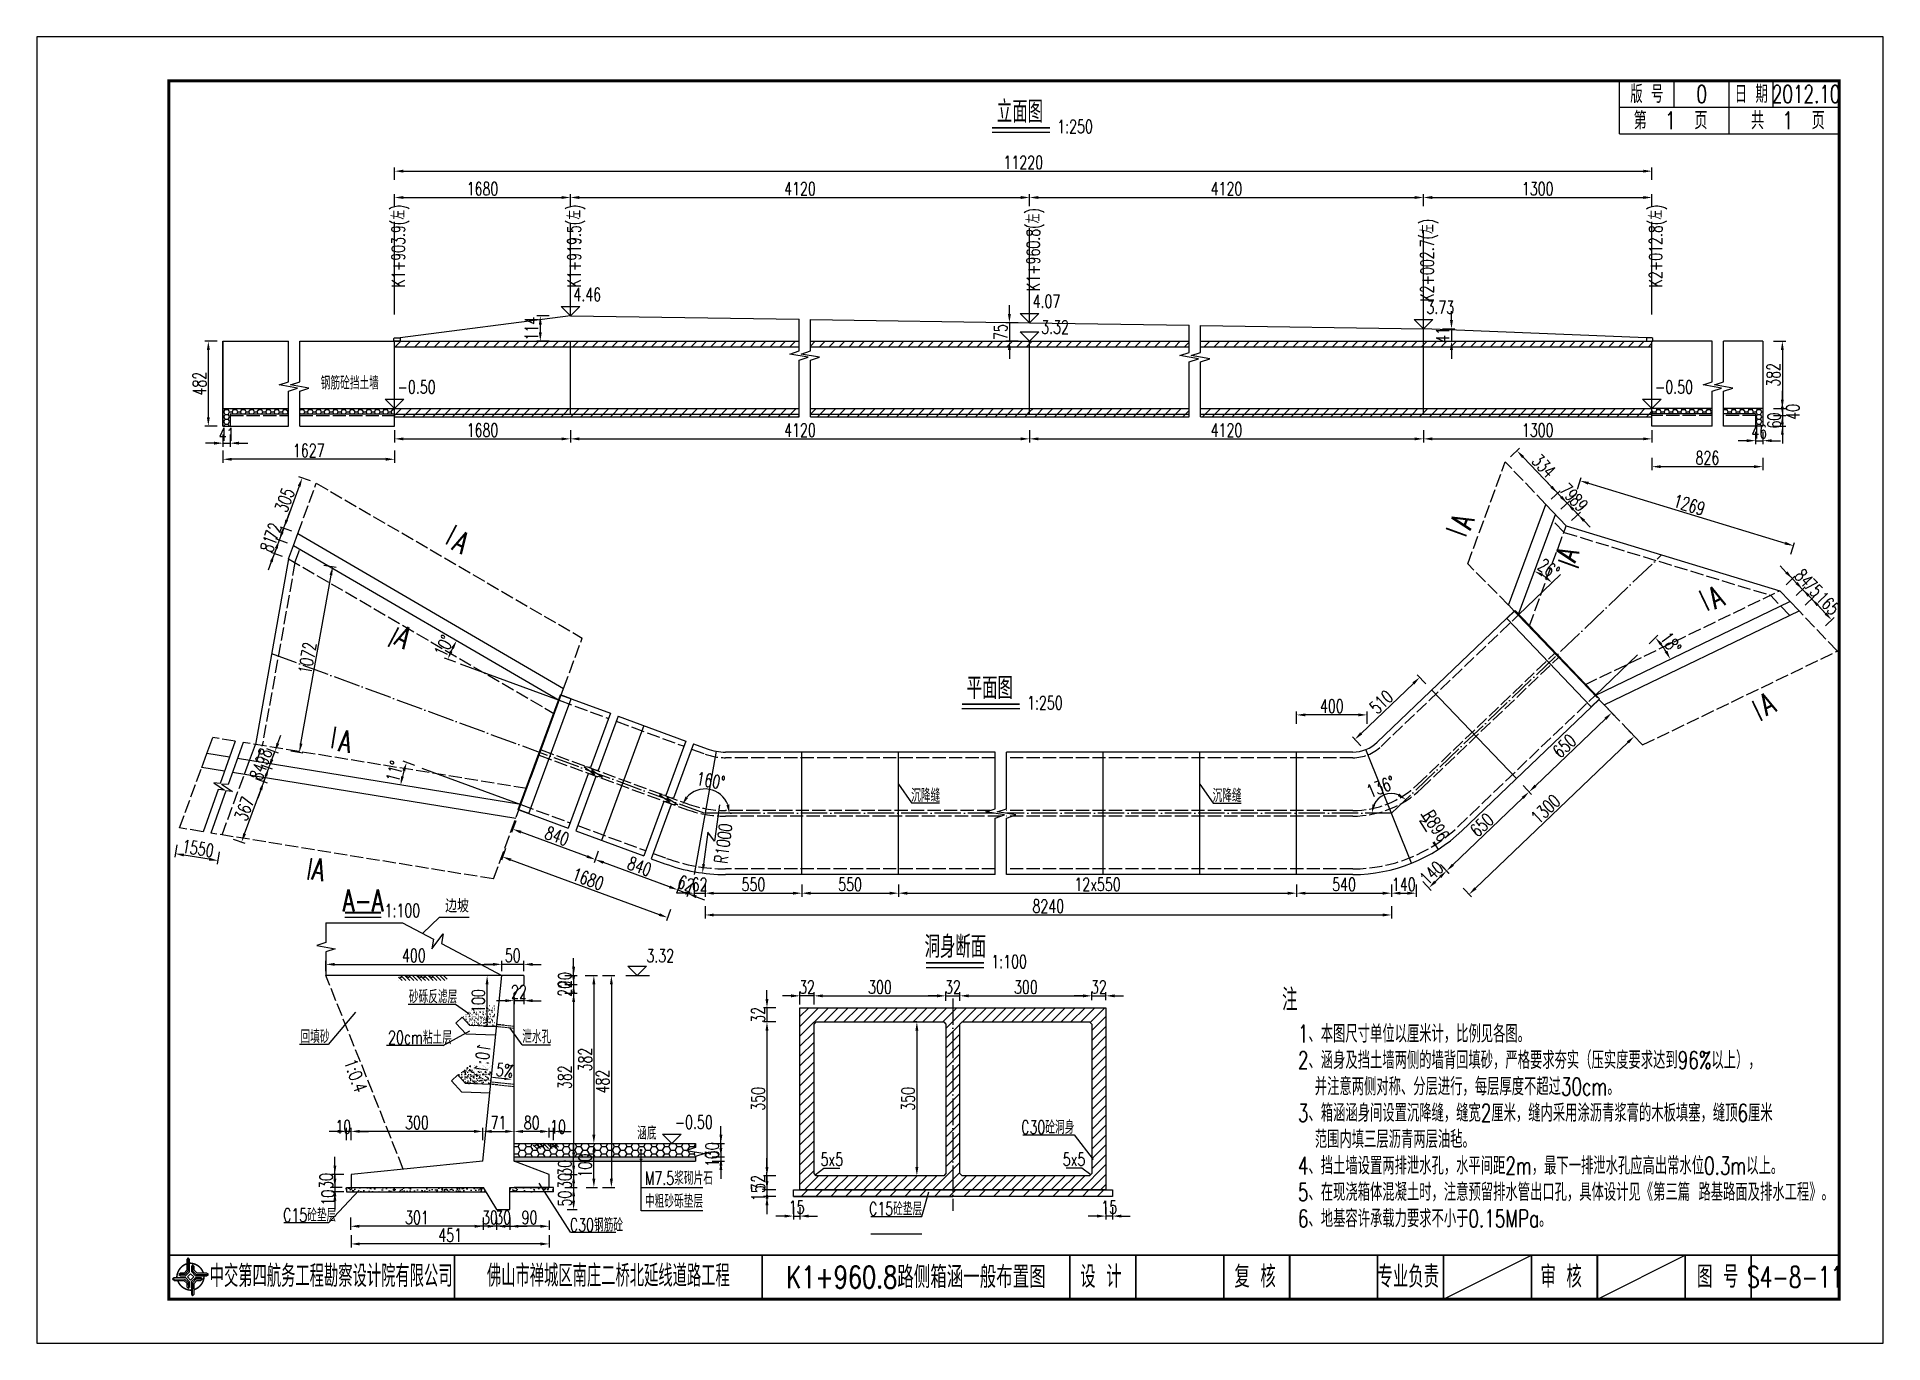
# Model space of a CAD drawing. Header units: millimetres. Extents: x -475 to 1205, y -1212 to 867.
# Drawn here: x 364.8 to 784.8, y 569.9 to 866.9 of the extents above; entities that cross this region are included whole.
import ezdxf
from ezdxf.enums import TextEntityAlignment as Align

# ---------------------------------------------------------------- set-up
doc = ezdxf.new("R2010")
doc.units = ezdxf.units.MM
doc.header["$LTSCALE"] = 0.25
doc.header["$PDMODE"] = 32
doc.header["$PDSIZE"] = 0.5
for name, pattern in [('ACAD_ISO02W100', [15, 12, -3]), ('ACAD_ISO04W100', [30, 24, -3, 0, -3]), ('HIDDEN', [0.375, 0.25, -0.125])]:
    doc.linetypes.add(name, pattern=pattern)
for name, color, linetype in [('DIM', 2, 'Continuous'), ('lk', 7, 'Continuous'), ('中心线', 7, 'ACAD_ISO04W100'), ('图框', 7, 'Continuous'), ('垫层', 6, 'Continuous'), ('填充', 8, 'Continuous'), ('帽石', 2, 'Continuous'), ('文字', 7, 'Continuous'), ('文字字符', 7, 'Continuous'), ('标注', 4, 'Continuous'), ('次轮廓线', 7, 'Continuous'), ('沉降缝', 1, 'Continuous'), ('涵身基础', 6, 'Continuous'), ('箱体', 1, 'Continuous'), ('结构', 7, 'Continuous'), ('虚线', 2, 'ACAD_ISO02W100'), ('钢筋', 6, 'Continuous')]:
    doc.layers.add(name, color=color, linetype=linetype)
doc.styles.get("Standard").update_dxf_attribs({"font": 'simplex1.shx', "width": 0.7, "bigfont": 'hztxt.shx'})
doc.styles.add('XGsz', font='simplex1.shx', dxfattribs={"width": 0.8, "bigfont": 'hztxt.shx'})
doc.dimstyles.new('STANDARD-100', dxfattribs={"dimscale": 0, "dimtxt": 3, "dimasz": 2, "dimexe": 0.8, "dimexo": 1, "dimgap": 0.5, "dimtad": 1, "dimdec": 0, "dimlfac": 10, "dimzin": 9, "dimdsep": 46, "dimtxsty": 'Standard', "dimcen": 0.5, "dimclrd": 256, "dimclre": 256, "dimclrt": 7, "dimadec": 0, "dimazin": 2, "dimtfac": 1, "dimtdec": 0, "dimtix": 1, "dimtmove": 2, "dimatfit": 3, "dimfxl": 0, "dimtolj": 1, "dimtzin": 0, "dimlwd": -1, "dimlwe": -1, "dimarcsym": 0})
doc.dimstyles.new('STANDARD-250', dxfattribs={"dimscale": 0, "dimtxt": 3, "dimasz": 2, "dimexe": 0.8, "dimexo": 1, "dimgap": 0.5, "dimtad": 1, "dimdec": 0, "dimlfac": 25, "dimzin": 9, "dimdsep": 46, "dimtxsty": 'Standard', "dimcen": 0.5, "dimclrd": 256, "dimclre": 256, "dimclrt": 7, "dimadec": 0, "dimazin": 2, "dimtfac": 1, "dimtdec": 0, "dimtix": 1, "dimtmove": 2, "dimatfit": 3, "dimfxl": 0, "dimtolj": 1, "dimtzin": 0, "dimlwd": -1, "dimlwe": -1, "dimarcsym": 0})
pattern_1 = [(45, (0, 4.3855), (-1.122532, 1.122532), [])]
pattern_2 = [(45, (0, 2.3855), (-1.122532, 1.122532), [])]
pattern_3 = [(0, (0, 2.3855), (0.9525, 0.549926), [0.635, -1.27]), (120, (0, 2.3855), (-0.9524999, 0.5499262), [0.635, -1.27]), (60, (0, 2.3855), (1e-07, 1.0998522), [-1.27, 0.635])]

msp = doc.modelspace()

# ---------------------------------------------------------------- texts
at = {"width": 0.7}
for s, p in [('专业负责', (676.824, 585.009)), ('审 核', (711.598, 585.009)), ('图 号', (747.217, 585.009)), ('图 号', (747.217, 585.009))]:
    msp.add_text(s, height=5, dxfattribs=at).set_placement(p, align=Align.MIDDLE_CENTER)
at = {"layer": '图框'}
for s, width, p in [('中交第四航务工程勘察设计院有限公司', 0.65, (431.765, 585.163)), ('佛山市禅城区南庄二桥北延线道路工程', 0.65, (494.834, 585.229)), ('设 计', 0.7, (606.879, 585.009)), ('复 核', 0.7, (641.974, 585.009))]:
    msp.add_text(s, height=5, dxfattribs=dict(at, width=width)).set_placement(p, align=Align.MIDDLE_CENTER)
at = {"layer": '文字', "width": 0.7}
for s, height, p in [('立面图', 5, (588.477, 849.907)), ('版 号', 4, (731.084, 853.915)), ('0', 4, (743.584, 853.915)), ('日 期', 4, (754.834, 853.915)), ('2012.10', 4, (767.334, 853.915)), ('1:250', 3, (601.014, 846.536)), ('钢筋砼挡土墙', 3, (436.016, 788.238)), ('平面图', 5, (581.604, 718.854)), ('1:250', 3, (594.141, 715.483)), ('A-A', 5, (439.054, 670.517)), ('1:100', 3, (447.978, 668.286)), ('洞身断面', 5, (573.783, 660.02)), ('1:100', 3, (586.006, 656.649))]:
    msp.add_text(s, height=height, dxfattribs=at).set_placement(p, align=Align.MIDDLE_CENTER)
for s, p in [('K1+903.9(左)', (449.447, 809.986)), ('K1+919.5(左)', (489.447, 809.986)), ('K1+960.8(左)', (593.906, 809.158)), ('K2+012.8(左)', (735.505, 809.986)), ('K2+002.7(左)', (683.505, 806.746))]:
    msp.add_text(s, height=3, rotation=90, dxfattribs=at).set_placement(p, align=Align.BOTTOM_LEFT)
for s, p in [('4.46', (486.894, 805.959)), ('4.07', (591.353, 804.399)), ('3.73', (680.952, 803.039)), ('3.32', (593.304, 798.522)), ('-0.50', (446.894, 784.919)), ('-0.50', (732.952, 784.919)), ('3.32', (503.496, 655.59)), ('-0.50', (509.947, 617.748))]:
    msp.add_text(s, height=3, dxfattribs=at).set_placement(p, align=Align.BOTTOM_LEFT)
for rotation, p in [(69.97597, (689.097, 756.793)), (332.11317, (461.353, 752.039)), (69.97597, (712.933, 749.356)), (25.72624, (746.808, 739.547)), (332.11317, (448.232, 730.486)), (25.72624, (758.484, 715.314)), (350.77378, (435.032, 706.754)), (350.77378, (428.931, 677.612))]:
    msp.add_text('A', height=5, rotation=rotation, dxfattribs=at).set_placement(p, align=Align.MIDDLE_CENTER)
for s, height, p in [('沉降缝', 3, (563.713, 692.954)), ('沉降缝', 3, (632.293, 692.914)), ('注', 5, (648.103, 645.492)), ('回填砂', 3, (424.797, 638.092)), ('涵底', 3, (501.397, 616.146)), ('M7.5浆砌片石', 3, (503.153, 605.905)), ('C15砼垫层', 3, (420.844, 597.518)), ('中粗砂砾垫层', 3, (503.168, 600.663)), ('C30钢筋砼', 3, (486.077, 595.271))]:
    msp.add_text(s, height=height, dxfattribs=at).set_placement(p)
at = {"layer": '文字', "style": 'XGsz', "text_generation_flag": 2, "width": 0.75}
msp.add_text('10:1', height=3, rotation=82.23426, dxfattribs=at).set_placement((468.114, 637.891))
at = {"layer": '文字', "style": 'XGsz', "width": 0.75}
msp.add_text('1:0.4', height=3, rotation=289.60644, dxfattribs=at).set_placement((434.619, 633.862))
at = {"layer": '文字', "width": 0.7}
for s, p in [('C30砼洞身', (594.807, 619.134)), ('C15砼垫层', (560.196, 600.583))]:
    msp.add_text(s, height=3, dxfattribs=at).set_placement(p, align=Align.MIDDLE)
for p in [(545.67, 610.198), (600.77, 610.198)]:
    msp.add_text('5x5', height=3, dxfattribs=at).set_placement(p, align=Align.CENTER)
at = {"layer": '文字', "insert": (651.711, 642.246), "char_height": 4, "width": 123.61773, "attachment_point": 1, "line_spacing_factor": 0.9}
msp.add_mtext('1、本图尺寸单位以厘米计，比例见各图。\\P2、涵身及挡土墙两侧的墙背回填砂，严格要求夯实（压实度要求达到96%以上）， \\P  并注意两侧对称、分层进行，每层厚度不超过30cm。\\P3、箱涵涵身间设置沉降缝，缝宽2厘米，缝内采用涂沥青浆膏的木板填塞，缝顶6厘米\\P  范围内填三层沥青两层油毡。\\P4、挡土墙设置两排泄水孔，水平间距2m，最下一排泄水孔应高出常水位0.3m以上。\\P5、在现浇箱体混凝土时，注意预留排水管出口孔，具体设计见《第三篇 路基路面及排水工程》。\\P6、地基容许承载力要求不小于0.15MPa。', dxfattribs=at)
at = {"layer": '文字字符', "width": 0.9}
msp.add_text('边坡', height=3, dxfattribs=at).set_placement((457.717, 667.813))
at = {"layer": '标注', "color": 7, "char_height": 3, "attachment_point": 5}
for s, insert, rotation in [('\\A1;R896', (683.124, 687.54), 302.79466), ('\\A1;R1000', (520.984, 683.516), 82.46827), ('\\A1;140', (682.13, 676.803), 43.72624)]:
    msp.add_mtext(s, dxfattribs=dict(at, insert=insert, rotation=rotation))

# ---------------------------------------------------------------- blocks, each defined once
blk = doc.blocks.new('*D119')
at = {"layer": 'Defpoints', "color": 0}
for p in [(446.2, 780.31), (486.2, 780.31), (486.2, 775.52)]:
    blk.add_point(p, dxfattribs=at)
at = {"layer": '标注'}
for p, q in [((446.2, 777.52), (446.2, 774.72)), ((486.2, 777.52), (486.2, 774.72)), ((448.2, 775.52), (484.2, 775.52))]:
    blk.add_line(p, q, dxfattribs=at)
for points in [[(448.2, 775.85), (448.2, 775.19), (446.2, 775.52)], [(484.2, 775.85), (484.2, 775.19), (486.2, 775.52)]]:
    blk.add_solid(points, dxfattribs=at)
at = {"layer": '标注', "color": 7, "insert": (466.2, 777.52), "char_height": 3, "attachment_point": 5}
blk.add_mtext('\\A1;1680', dxfattribs=at)
blk = doc.blocks.new('*D120')
at = {"layer": 'Defpoints', "color": 0}
for p in [(486.2, 780.31), (590.66, 780.31), (590.66, 775.52)]:
    blk.add_point(p, dxfattribs=at)
at = {"layer": '标注'}
for p, q in [((486.2, 777.52), (486.2, 774.72)), ((590.66, 777.52), (590.66, 774.72)), ((488.2, 775.52), (588.66, 775.52))]:
    blk.add_line(p, q, dxfattribs=at)
for points in [[(488.2, 775.85), (488.2, 775.19), (486.2, 775.52)], [(588.66, 775.85), (588.66, 775.19), (590.66, 775.52)]]:
    blk.add_solid(points, dxfattribs=at)
at = {"layer": '标注', "color": 7, "insert": (538.43, 777.52), "char_height": 3, "attachment_point": 5}
blk.add_mtext('\\A1;4120', dxfattribs=at)
blk = doc.blocks.new('*D121')
at = {"layer": 'Defpoints', "color": 0}
for p in [(590.66, 780.31), (680.26, 780.31), (680.26, 775.52)]:
    blk.add_point(p, dxfattribs=at)
at = {"layer": '标注'}
for p, q in [((590.66, 777.52), (590.66, 774.72)), ((680.26, 777.52), (680.26, 774.72)), ((592.66, 775.52), (678.26, 775.52))]:
    blk.add_line(p, q, dxfattribs=at)
for points in [[(592.66, 775.85), (592.66, 775.19), (590.66, 775.52)], [(678.26, 775.85), (678.26, 775.19), (680.26, 775.52)]]:
    blk.add_solid(points, dxfattribs=at)
at = {"layer": '标注', "color": 7, "insert": (635.46, 777.52), "char_height": 3, "attachment_point": 5}
blk.add_mtext('\\A1;4120', dxfattribs=at)
blk = doc.blocks.new('*D122')
at = {"layer": 'Defpoints', "color": 0}
for p in [(680.26, 780.31), (732.26, 780.31), (732.26, 775.52)]:
    blk.add_point(p, dxfattribs=at)
at = {"layer": '标注'}
for p, q in [((680.26, 777.52), (680.26, 774.72)), ((732.26, 777.52), (732.26, 774.72)), ((682.26, 775.52), (730.26, 775.52))]:
    blk.add_line(p, q, dxfattribs=at)
for points in [[(682.26, 775.85), (682.26, 775.19), (680.26, 775.52)], [(730.26, 775.85), (730.26, 775.19), (732.26, 775.52)]]:
    blk.add_solid(points, dxfattribs=at)
at = {"layer": '标注', "color": 7, "insert": (706.26, 777.52), "char_height": 3, "attachment_point": 5}
blk.add_mtext('\\A1;1300', dxfattribs=at)
blk = doc.blocks.new('*D123')
at = {"layer": 'Defpoints', "color": 0}
for p in [(407.15, 774.02), (446.2, 774.02), (407.15, 770.88)]:
    blk.add_point(p, dxfattribs=at)
at = {"layer": '标注'}
for p, q in [((407.15, 772.88), (407.15, 770.08)), ((446.2, 772.88), (446.2, 770.08)), ((444.2, 770.88), (409.15, 770.88))]:
    blk.add_line(p, q, dxfattribs=at)
for points in [[(409.15, 771.21), (409.15, 770.55), (407.15, 770.88)], [(444.2, 771.21), (444.2, 770.55), (446.2, 770.88)]]:
    blk.add_solid(points, dxfattribs=at)
at = {"layer": '标注', "color": 7, "insert": (426.68, 772.88), "char_height": 3, "attachment_point": 5}
blk.add_mtext('\\A1;1627', dxfattribs=at)
blk = doc.blocks.new('*D124')
at = {"layer": 'Defpoints', "color": 0}
for p in [(403.83, 797.72), (407.15, 797.72), (407.15, 778.44)]:
    blk.add_point(p, dxfattribs=at)
at = {"layer": '标注'}
for p, q in [((405.83, 797.72), (403.03, 797.72)), ((403.83, 780.44), (403.83, 795.72)), ((405.83, 778.44), (403.03, 778.44))]:
    blk.add_line(p, q, dxfattribs=at)
for points in [[(403.5, 795.72), (404.17, 795.72), (403.83, 797.72)], [(403.5, 780.44), (404.17, 780.44), (403.83, 778.44)]]:
    blk.add_solid(points, dxfattribs=at)
at = {"layer": '标注', "color": 7, "insert": (401.83, 788.08), "char_height": 3, "attachment_point": 5, "rotation": 90}
blk.add_mtext('\\A1;482', dxfattribs=at)
blk = doc.blocks.new('*D125')
at = {"layer": 'Defpoints', "color": 0}
for p in [(407.15, 778.44), (408.8, 778.44), (408.8, 774.54)]:
    blk.add_point(p, dxfattribs=at)
at = {"layer": '标注'}
for p, q in [((405.15, 774.54), (403.15, 774.54)), ((407.15, 776.54), (407.15, 773.74)), ((407.15, 774.54), (408.8, 774.54)), ((408.8, 776.54), (408.8, 773.74)), ((410.8, 774.54), (412.8, 774.54))]:
    blk.add_line(p, q, dxfattribs=at)
for points in [[(405.15, 774.88), (405.15, 774.21), (407.15, 774.54)], [(410.8, 774.88), (410.8, 774.21), (408.8, 774.54)]]:
    blk.add_solid(points, dxfattribs=at)
at = {"layer": '标注', "color": 7, "insert": (407.98, 776.54), "char_height": 3, "attachment_point": 5}
blk.add_mtext('\\A1;41', dxfattribs=at)
blk = doc.blocks.new('*D126')
at = {"layer": 'Defpoints', "color": 0}
for p in [(758.72, 797.72), (732.26, 782.44), (761.92, 782.44)]:
    blk.add_point(p, dxfattribs=at)
at = {"layer": '标注'}
for p, q in [((759.92, 797.72), (762.72, 797.72)), ((761.92, 795.72), (761.92, 784.44)), ((759.92, 782.44), (762.72, 782.44))]:
    blk.add_line(p, q, dxfattribs=at)
for points in [[(761.59, 795.72), (762.25, 795.72), (761.92, 797.72)], [(761.59, 784.44), (762.25, 784.44), (761.92, 782.44)]]:
    blk.add_solid(points, dxfattribs=at)
at = {"layer": '标注', "color": 7, "insert": (759.92, 790.08), "char_height": 3, "attachment_point": 5, "rotation": 90}
blk.add_mtext('\\A1;382', dxfattribs=at)
blk = doc.blocks.new('*D127')
at = {"layer": 'Defpoints', "color": 0}
for p in [(758.72, 782.44), (757.48, 780.84), (761.92, 780.84)]:
    blk.add_point(p, dxfattribs=at)
at = {"layer": '标注'}
for p, q in [((761.92, 784.44), (761.92, 786.44)), ((759.92, 782.44), (762.72, 782.44)), ((761.92, 782.44), (761.92, 780.84)), ((759.92, 780.84), (762.72, 780.84)), ((761.92, 778.84), (761.92, 776.84))]:
    blk.add_line(p, q, dxfattribs=at)
for points in [[(761.59, 784.44), (762.25, 784.44), (761.92, 782.44)], [(761.59, 778.84), (762.25, 778.84), (761.92, 780.84)]]:
    blk.add_solid(points, dxfattribs=at)
at = {"layer": '标注', "color": 7, "insert": (764.3, 781.65), "char_height": 3, "attachment_point": 5, "rotation": 90}
blk.add_mtext('\\A1;40', dxfattribs=at)
blk = doc.blocks.new('*D128')
at = {"layer": 'Defpoints', "color": 0}
for p in [(757.48, 780.84), (758.72, 778.44), (761.92, 778.44)]:
    blk.add_point(p, dxfattribs=at)
at = {"layer": '标注'}
for p, q in [((761.92, 782.84), (761.92, 784.84)), ((759.92, 780.84), (762.72, 780.84)), ((759.92, 778.44), (762.72, 778.44)), ((761.92, 780.84), (761.92, 778.44)), ((761.92, 776.44), (761.92, 774.44))]:
    blk.add_line(p, q, dxfattribs=at)
for points in [[(761.59, 782.84), (762.25, 782.84), (761.92, 780.84)], [(761.59, 776.44), (762.25, 776.44), (761.92, 778.44)]]:
    blk.add_solid(points, dxfattribs=at)
at = {"layer": '标注', "color": 7, "insert": (760.06, 779.67), "char_height": 3, "attachment_point": 5, "rotation": 90}
blk.add_mtext('\\A1;60', dxfattribs=at)
blk = doc.blocks.new('*D129')
at = {"layer": 'Defpoints', "color": 0}
for p in [(732.26, 778.44), (757.48, 778.44), (757.48, 769.2)]:
    blk.add_point(p, dxfattribs=at)
at = {"layer": '标注'}
for p, q in [((732.26, 771.2), (732.26, 768.4)), ((734.26, 769.2), (755.48, 769.2)), ((757.48, 771.2), (757.48, 768.4))]:
    blk.add_line(p, q, dxfattribs=at)
for points in [[(734.26, 769.53), (734.26, 768.87), (732.26, 769.2)], [(755.48, 769.53), (755.48, 768.87), (757.48, 769.2)]]:
    blk.add_solid(points, dxfattribs=at)
at = {"layer": '标注', "color": 7, "insert": (744.87, 771.2), "char_height": 3, "attachment_point": 5}
blk.add_mtext('\\A1;826', dxfattribs=at)
blk = doc.blocks.new('*D130')
at = {"layer": 'Defpoints', "color": 0}
for p in [(755.83, 778.44), (757.48, 778.44), (757.48, 775.11)]:
    blk.add_point(p, dxfattribs=at)
at = {"layer": '标注'}
for p, q in [((755.83, 777.11), (755.83, 774.31)), ((757.48, 777.11), (757.48, 774.31)), ((753.83, 775.11), (751.83, 775.11)), ((755.83, 775.11), (757.48, 775.11)), ((759.48, 775.11), (761.48, 775.11))]:
    blk.add_line(p, q, dxfattribs=at)
for points in [[(753.83, 775.44), (753.83, 774.78), (755.83, 775.11)], [(759.48, 775.44), (759.48, 774.78), (757.48, 775.11)]]:
    blk.add_solid(points, dxfattribs=at)
at = {"layer": '标注', "color": 7, "insert": (756.65, 777.11), "char_height": 3, "attachment_point": 5}
blk.add_mtext('\\A1;46', dxfattribs=at)
blk = doc.blocks.new('*D131')
at = {"layer": 'Defpoints', "color": 0}
for p in [(486.2, 830.4), (446.2, 813.01), (486.2, 813.01)]:
    blk.add_point(p, dxfattribs=at)
at = {"layer": '标注'}
for p, q in [((446.2, 828.4), (446.2, 831.2)), ((448.2, 830.4), (484.2, 830.4)), ((486.2, 828.4), (486.2, 831.2))]:
    blk.add_line(p, q, dxfattribs=at)
for points in [[(448.2, 830.74), (448.2, 830.07), (446.2, 830.4)], [(484.2, 830.74), (484.2, 830.07), (486.2, 830.4)]]:
    blk.add_solid(points, dxfattribs=at)
at = {"layer": '标注', "color": 7, "insert": (466.2, 832.4), "char_height": 3, "attachment_point": 5}
blk.add_mtext('\\A1;1680', dxfattribs=at)
blk = doc.blocks.new('*D132')
at = {"layer": 'Defpoints', "color": 0}
for p in [(590.66, 830.4), (486.2, 814.29), (590.66, 814.29)]:
    blk.add_point(p, dxfattribs=at)
at = {"layer": '标注'}
for p, q in [((486.2, 828.4), (486.2, 831.2)), ((488.2, 830.4), (588.66, 830.4)), ((590.66, 828.4), (590.66, 831.2))]:
    blk.add_line(p, q, dxfattribs=at)
for points in [[(488.2, 830.74), (488.2, 830.07), (486.2, 830.4)], [(588.66, 830.74), (588.66, 830.07), (590.66, 830.4)]]:
    blk.add_solid(points, dxfattribs=at)
at = {"layer": '标注', "color": 7, "insert": (538.43, 832.4), "char_height": 3, "attachment_point": 5}
blk.add_mtext('\\A1;4120', dxfattribs=at)
blk = doc.blocks.new('*D133')
at = {"layer": 'Defpoints', "color": 0}
for p in [(680.26, 830.4), (590.66, 814.29), (680.26, 814.29)]:
    blk.add_point(p, dxfattribs=at)
at = {"layer": '标注'}
for p, q in [((590.66, 828.4), (590.66, 831.2)), ((592.66, 830.4), (678.26, 830.4)), ((680.26, 828.4), (680.26, 831.2))]:
    blk.add_line(p, q, dxfattribs=at)
for points in [[(592.66, 830.74), (592.66, 830.07), (590.66, 830.4)], [(678.26, 830.74), (678.26, 830.07), (680.26, 830.4)]]:
    blk.add_solid(points, dxfattribs=at)
at = {"layer": '标注', "color": 7, "insert": (635.46, 832.4), "char_height": 3, "attachment_point": 5}
blk.add_mtext('\\A1;4120', dxfattribs=at)
blk = doc.blocks.new('*D134')
at = {"layer": 'Defpoints', "color": 0}
for p in [(732.26, 830.4), (680.26, 814.29), (732.26, 813.01)]:
    blk.add_point(p, dxfattribs=at)
at = {"layer": '标注'}
for p, q in [((680.26, 828.4), (680.26, 831.2)), ((682.26, 830.4), (730.26, 830.4)), ((732.26, 828.4), (732.26, 831.2))]:
    blk.add_line(p, q, dxfattribs=at)
for points in [[(682.26, 830.74), (682.26, 830.07), (680.26, 830.4)], [(730.26, 830.74), (730.26, 830.07), (732.26, 830.4)]]:
    blk.add_solid(points, dxfattribs=at)
at = {"layer": '标注', "color": 7, "insert": (706.26, 832.4), "char_height": 3, "attachment_point": 5}
blk.add_mtext('\\A1;1300', dxfattribs=at)
blk = doc.blocks.new('*D135')
at = {"layer": 'Defpoints', "color": 0}
for p in [(732.26, 836.39), (446.2, 808.34), (732.26, 807.01)]:
    blk.add_point(p, dxfattribs=at)
at = {"layer": '标注'}
for p, q in [((446.2, 834.39), (446.2, 837.19)), ((448.2, 836.39), (730.26, 836.39)), ((732.26, 834.39), (732.26, 837.19))]:
    blk.add_line(p, q, dxfattribs=at)
for points in [[(448.2, 836.73), (448.2, 836.06), (446.2, 836.39)], [(730.26, 836.73), (730.26, 836.06), (732.26, 836.39)]]:
    blk.add_solid(points, dxfattribs=at)
at = {"layer": '标注', "color": 7, "insert": (589.23, 838.39), "char_height": 3, "attachment_point": 5}
blk.add_mtext('\\A1;11220', dxfattribs=at)
blk = doc.blocks.new('*D136')
at = {"layer": 'Defpoints', "color": 0}
for p in [(516.83, 689.12), (538.83, 689.12), (538.83, 672.21)]:
    blk.add_point(p, dxfattribs=at)
at = {"layer": '标注'}
for p, q in [((516.83, 674.21), (516.83, 671.41)), ((518.83, 672.21), (536.83, 672.21)), ((538.83, 674.21), (538.83, 671.41))]:
    blk.add_line(p, q, dxfattribs=at)
for points in [[(518.83, 672.54), (518.83, 671.87), (516.83, 672.21)], [(536.83, 672.54), (536.83, 671.87), (538.83, 672.21)]]:
    blk.add_solid(points, dxfattribs=at)
at = {"layer": '标注', "color": 7, "insert": (527.83, 674.21), "char_height": 3, "attachment_point": 5}
blk.add_mtext('\\A1;550', dxfattribs=at)
blk = doc.blocks.new('*D137')
at = {"layer": 'Defpoints', "color": 0}
for p in [(538.83, 689.12), (560.83, 689.12), (560.83, 672.21)]:
    blk.add_point(p, dxfattribs=at)
at = {"layer": '标注'}
for p, q in [((538.83, 674.21), (538.83, 671.41)), ((540.83, 672.21), (558.83, 672.21)), ((560.83, 674.21), (560.83, 671.41))]:
    blk.add_line(p, q, dxfattribs=at)
for points in [[(540.83, 672.54), (540.83, 671.87), (538.83, 672.21)], [(558.83, 672.54), (558.83, 671.87), (560.83, 672.21)]]:
    blk.add_solid(points, dxfattribs=at)
at = {"layer": '标注', "color": 7, "insert": (549.83, 674.21), "char_height": 3, "attachment_point": 5}
blk.add_mtext('\\A1;550', dxfattribs=at)
blk = doc.blocks.new('*D138')
at = {"layer": 'Defpoints', "color": 0}
for p in [(560.83, 689.12), (651.41, 689.12), (651.41, 672.21)]:
    blk.add_point(p, dxfattribs=at)
at = {"layer": '标注'}
for p, q in [((560.83, 674.21), (560.83, 671.41)), ((562.83, 672.21), (649.41, 672.21)), ((651.41, 674.21), (651.41, 671.41))]:
    blk.add_line(p, q, dxfattribs=at)
for points in [[(562.83, 672.54), (562.83, 671.87), (560.83, 672.21)], [(649.41, 672.54), (649.41, 671.87), (651.41, 672.21)]]:
    blk.add_solid(points, dxfattribs=at)
at = {"layer": '标注', "color": 7, "insert": (606.12, 674.21), "char_height": 3, "attachment_point": 5}
blk.add_mtext('\\A1;12x550', dxfattribs=at)
blk = doc.blocks.new('*D139')
at = {"layer": 'Defpoints', "color": 0}
for p in [(651.41, 690.38), (673.01, 690.39), (673.01, 672.21)]:
    blk.add_point(p, dxfattribs=at)
at = {"layer": '标注'}
for p, q in [((651.41, 674.21), (651.41, 671.41)), ((653.41, 672.21), (671.01, 672.21)), ((673.01, 674.21), (673.01, 671.41))]:
    blk.add_line(p, q, dxfattribs=at)
for points in [[(653.41, 672.54), (653.41, 671.87), (651.41, 672.21)], [(671.01, 672.54), (671.01, 671.87), (673.01, 672.21)]]:
    blk.add_solid(points, dxfattribs=at)
at = {"layer": '标注', "color": 7, "insert": (662.21, 674.21), "char_height": 3, "attachment_point": 5}
blk.add_mtext('\\A1;540', dxfattribs=at)
blk = doc.blocks.new('*D140')
at = {"layer": 'Defpoints', "color": 0}
for p in [(691.8, 708.35), (704.32, 695.26), (673.01, 690.38)]:
    blk.add_point(p, dxfattribs=at)
at = {"layer": '标注'}
for p, q in [((686.98, 678.67), (702.87, 693.88)), ((702.94, 696.7), (704.87, 694.68)), ((684.15, 678.73), (686.08, 676.71))]:
    blk.add_line(p, q, dxfattribs=at)
for points in [[(702.64, 694.12), (703.1, 693.64), (704.32, 695.26)], [(686.75, 678.91), (687.21, 678.43), (685.53, 677.29)]]:
    blk.add_solid(points, dxfattribs=at)
at = {"layer": '标注', "color": 7, "insert": (693.54, 687.72), "char_height": 3, "attachment_point": 5, "rotation": 43.7262}
blk.add_mtext('\\A1;650', dxfattribs=at)
blk = doc.blocks.new('*D141')
at = {"layer": 'Defpoints', "color": 0}
for p in [(710.59, 726.32), (723.11, 713.23), (691.8, 708.35)]:
    blk.add_point(p, dxfattribs=at)
at = {"layer": '标注'}
for p, q in [((721.73, 714.68), (723.66, 712.65)), ((705.76, 696.64), (721.66, 711.85)), ((702.94, 696.7), (704.87, 694.68))]:
    blk.add_line(p, q, dxfattribs=at)
for points in [[(721.43, 712.09), (721.89, 711.61), (723.11, 713.23)], [(705.53, 696.88), (705.99, 696.4), (704.32, 695.26)]]:
    blk.add_solid(points, dxfattribs=at)
at = {"layer": '标注', "color": 7, "insert": (712.33, 705.69), "char_height": 3, "attachment_point": 5, "rotation": 43.7262}
blk.add_mtext('\\A1;650', dxfattribs=at)
blk = doc.blocks.new('*D142')
at = {"layer": 'Defpoints', "color": 0}
for p in [(497.71, 695.74), (516.47, 688.83), (491.86, 679.87)]:
    blk.add_point(p, dxfattribs=at)
at = {"layer": '标注'}
for p, q in [((492.55, 681.75), (491.58, 679.12)), ((508.75, 673.65), (493.74, 679.18)), ((511.32, 674.83), (510.35, 672.21))]:
    blk.add_line(p, q, dxfattribs=at)
for points in [[(493.85, 679.49), (493.62, 678.87), (491.86, 679.87)], [(508.86, 673.96), (508.63, 673.34), (510.63, 672.96)]]:
    blk.add_solid(points, dxfattribs=at)
at = {"layer": '标注', "color": 7, "insert": (501.93, 678.29), "char_height": 3, "attachment_point": 5, "rotation": 339.7738}
blk.add_mtext('\\A1;840', dxfattribs=at)
blk = doc.blocks.new('*D143')
at = {"layer": 'Defpoints', "color": 0}
for p in [(478.94, 702.66), (497.71, 695.74), (473.09, 686.79)]:
    blk.add_point(p, dxfattribs=at)
at = {"layer": '标注'}
for p, q in [((473.78, 688.66), (472.82, 686.04)), ((489.98, 680.56), (474.97, 686.09)), ((492.55, 681.75), (491.58, 679.12))]:
    blk.add_line(p, q, dxfattribs=at)
for points in [[(475.08, 686.41), (474.85, 685.78), (473.09, 686.79)], [(490.1, 680.88), (489.87, 680.25), (491.86, 679.87)]]:
    blk.add_solid(points, dxfattribs=at)
at = {"layer": '标注', "color": 7, "insert": (483.17, 685.21), "char_height": 3, "attachment_point": 5, "rotation": 339.7738}
blk.add_mtext('\\A1;840', dxfattribs=at)
blk = doc.blocks.new('*D144')
at = {"layer": 'Defpoints', "color": 0}
for p in [(414.64, 728.03), (520.14, 694.81), (516.83, 690.38), (585.41, 690.38), (673.01, 690.38)]:
    blk.add_point(p, dxfattribs=at)
at = {"layer": '标注'}
blk.add_line((524.36, 690.38), (521.56, 690.38), dxfattribs=at)
blk.add_arc((516.83, 690.38), 5.53, 20.8323, 138.9415, dxfattribs=at)
for points in [[(512.95, 693.84), (512.38, 694.18), (511.64, 692.29)], [(522.33, 692.4), (521.67, 692.28), (522.36, 690.38)]]:
    blk.add_solid(points, dxfattribs=at)
at = {"layer": '标注', "color": 7, "insert": (518.16, 697.79), "char_height": 3, "attachment_point": 5, "rotation": 349.8869}
blk.add_mtext('\\A1;160°', dxfattribs=at)
blk = doc.blocks.new('*D145')
at = {"layer": 'Defpoints', "color": 0}
for p in [(734.46, 749.15), (673.08, 694.87), (585.41, 690.38), (673.01, 690.38), (673.01, 690.38)]:
    blk.add_point(p, dxfattribs=at)
at = {"layer": '标注'}
blk.add_arc((673.01, 690.38), 4.49, 69.4456, 154.2806, dxfattribs=at)
for points in [[(674.77, 694.86), (674.41, 694.3), (676.26, 693.48)], [(669.29, 692.25), (668.64, 692.4), (668.52, 690.38)]]:
    blk.add_solid(points, dxfattribs=at)
at = {"layer": '标注', "color": 7, "insert": (670.59, 696.4), "char_height": 3, "attachment_point": 5, "rotation": 21.8631}
blk.add_mtext('\\A1;136°', dxfattribs=at)
blk = doc.blocks.new('*D146')
at = {"layer": 'Defpoints', "color": 0}
for p in [(516.83, 690.38), (673.01, 690.38), (673.01, 667.26)]:
    blk.add_point(p, dxfattribs=at)
at = {"layer": '标注'}
for p, q in [((516.83, 669.26), (516.83, 666.46)), ((673.01, 669.26), (673.01, 666.46)), ((518.83, 667.26), (671.01, 667.26))]:
    blk.add_line(p, q, dxfattribs=at)
for points in [[(518.83, 667.59), (518.83, 666.92), (516.83, 667.26)], [(671.01, 667.59), (671.01, 666.92), (673.01, 667.26)]]:
    blk.add_solid(points, dxfattribs=at)
at = {"layer": '标注', "color": 7, "insert": (594.92, 669.26), "char_height": 3, "attachment_point": 5}
blk.add_mtext('\\A1;8240', dxfattribs=at)
blk = doc.blocks.new('*D147')
at = {"layer": 'Defpoints', "color": 0}
for p in [(710.59, 726.32), (728.23, 707.88), (673.01, 690.38)]:
    blk.add_point(p, dxfattribs=at)
at = {"layer": '标注'}
for p, q in [((692.09, 673.32), (726.78, 706.5)), ((726.84, 709.33), (728.78, 707.3)), ((689.27, 673.38), (691.2, 671.36))]:
    blk.add_line(p, q, dxfattribs=at)
for points in [[(726.55, 706.74), (727.01, 706.26), (728.23, 707.88)], [(691.86, 673.56), (692.32, 673.08), (690.65, 671.94)]]:
    blk.add_solid(points, dxfattribs=at)
at = {"layer": '标注', "color": 7, "insert": (708.06, 691.35), "char_height": 3, "attachment_point": 5, "rotation": 43.7262}
blk.add_mtext('\\A1;1300', dxfattribs=at)
blk = doc.blocks.new('*D148')
at = {"layer": 'Defpoints', "color": 0}
for p in [(709.5, 756.15), (708.34, 743.87), (711.47, 744.65), (701.85, 735.45), (701.85, 735.45)]:
    blk.add_point(p, dxfattribs=at)
at = {"layer": '标注'}
blk.add_arc((701.85, 735.45), 10.63, 54.5273, 58.9252, dxfattribs=at)
for points in [[(707.19, 744.25), (707.48, 744.85), (705.53, 745.42)], [(708.24, 744.36), (707.8, 743.85), (709.53, 742.8)]]:
    blk.add_solid(points, dxfattribs=at)
at = {"layer": '标注', "color": 7, "insert": (708.78, 746.01), "char_height": 3, "attachment_point": 5, "rotation": 326.7262}
blk.add_mtext('\\A1;26°', dxfattribs=at)
blk = doc.blocks.new('*D149')
at = {"layer": 'Defpoints', "color": 0}
for p in [(763.65, 738.54), (735.47, 727.17), (728.94, 726.38), (719.33, 717.18), (719.33, 717.18)]:
    blk.add_point(p, dxfattribs=at)
at = {"layer": '标注'}
blk.add_line((731.6, 728.92), (733.62, 730.86), dxfattribs=at)
blk.add_arc((719.33, 717.18), 18.98, 31.7664, 37.6861, dxfattribs=at)
for points in [[(734.09, 728.57), (734.6, 729.01), (733.04, 730.3)], [(735.76, 727.34), (735.17, 727.02), (736.43, 725.42)]]:
    blk.add_solid(points, dxfattribs=at)
at = {"layer": '标注', "color": 7, "insert": (736.57, 729.14), "char_height": 3, "attachment_point": 5, "rotation": 304.7262}
blk.add_mtext('\\A1;18°', dxfattribs=at)
blk = doc.blocks.new('*D150')
at = {"layer": 'Defpoints', "color": 0}
for p in [(708.12, 760.63), (710.78, 763.17), (710.31, 758.34)]:
    blk.add_point(p, dxfattribs=at)
at = {"layer": '标注'}
for p, q in [((709.4, 764.62), (708.02, 766.06)), ((709.34, 761.79), (711.36, 763.72)), ((712.97, 760.89), (710.78, 763.17)), ((711.52, 759.5), (713.55, 761.44)), ((714.35, 759.44), (715.73, 758))]:
    blk.add_line(p, q, dxfattribs=at)
for points in [[(709.64, 764.85), (709.16, 764.39), (710.78, 763.17)], [(714.59, 759.67), (714.11, 759.21), (712.97, 760.89)]]:
    blk.add_solid(points, dxfattribs=at)
at = {"layer": '标注', "color": 7, "insert": (713.32, 763.41), "char_height": 3, "attachment_point": 5, "rotation": 313.7262}
blk.add_mtext('\\A1;79', dxfattribs=at)
blk = doc.blocks.new('*D151')
at = {"layer": 'Defpoints', "color": 0}
for p in [(765.71, 736.38), (770.28, 731.61), (773.14, 734.35)]:
    blk.add_point(p, dxfattribs=at)
at = {"layer": '标注'}
for p, q in [((767.13, 737.74), (769.16, 739.67)), ((769.96, 737.68), (771.76, 735.8)), ((771.7, 732.97), (773.72, 734.9))]:
    blk.add_line(p, q, dxfattribs=at)
for points in [[(770.2, 737.91), (769.72, 737.45), (768.58, 739.12)], [(772, 736.03), (771.52, 735.56), (773.14, 734.35)]]:
    blk.add_solid(points, dxfattribs=at)
at = {"layer": '标注', "color": 7, "insert": (772.3, 738.12), "char_height": 3, "attachment_point": 5, "rotation": 313.7262}
blk.add_mtext('\\A1;165', dxfattribs=at)
blk = doc.blocks.new('*D152')
at = {"layer": 'Defpoints', "color": 0}
for p in [(766.53, 741.3), (763.65, 738.54), (765.71, 736.38)]:
    blk.add_point(p, dxfattribs=at)
at = {"layer": '标注'}
for p, q in [((765.15, 742.74), (763.77, 744.19)), ((765.09, 739.92), (767.11, 741.85)), ((768.6, 739.14), (766.53, 741.3)), ((767.15, 737.76), (769.17, 739.69)), ((769.98, 737.69), (771.36, 736.25))]:
    blk.add_line(p, q, dxfattribs=at)
for points in [[(765.39, 742.97), (764.91, 742.51), (766.53, 741.3)], [(770.22, 737.93), (769.74, 737.46), (768.6, 739.14)]]:
    blk.add_solid(points, dxfattribs=at)
at = {"layer": '标注', "color": 7, "insert": (769.01, 741.6), "char_height": 3, "attachment_point": 5, "rotation": 313.7262}
blk.add_mtext('\\A1;75', dxfattribs=at)
blk = doc.blocks.new('*D153')
at = {"layer": 'Defpoints', "color": 0}
for p in [(764.21, 743.73), (761.32, 740.97), (763.65, 738.54)]:
    blk.add_point(p, dxfattribs=at)
at = {"layer": '标注'}
for p, q in [((762.82, 745.17), (761.44, 746.62)), ((762.76, 742.35), (764.78, 744.28)), ((766.53, 741.3), (764.21, 743.73)), ((765.09, 739.92), (767.11, 741.85)), ((767.91, 739.85), (769.3, 738.41))]:
    blk.add_line(p, q, dxfattribs=at)
for points in [[(763.07, 745.41), (762.58, 744.94), (764.21, 743.73)], [(768.16, 740.08), (767.67, 739.62), (766.53, 741.3)]]:
    blk.add_solid(points, dxfattribs=at)
at = {"layer": '标注', "color": 7, "insert": (766.81, 743.9), "char_height": 3, "attachment_point": 5, "rotation": 313.7262}
blk.add_mtext('\\A1;84', dxfattribs=at)
blk = doc.blocks.new('*D154')
at = {"layer": 'Defpoints', "color": 0}
for p in [(712.77, 755.77), (764.44, 751.21), (761.32, 740.97)]:
    blk.add_point(p, dxfattribs=at)
at = {"layer": '标注'}
for p, q in [((715.31, 764.1), (716.12, 766.77)), ((717.8, 765.43), (762.53, 751.8)), ((763.86, 749.3), (764.68, 751.98))]:
    blk.add_line(p, q, dxfattribs=at)
for points in [[(717.9, 765.74), (717.7, 765.11), (715.89, 766.01)], [(762.63, 752.11), (762.43, 751.48), (764.44, 751.21)]]:
    blk.add_solid(points, dxfattribs=at)
at = {"layer": '标注', "color": 7, "insert": (740.75, 760.52), "char_height": 3, "attachment_point": 5, "rotation": 343.0525}
blk.add_mtext('\\A1;1269', dxfattribs=at)
blk = doc.blocks.new('*D155')
at = {"layer": 'Defpoints', "color": 0}
for p in [(701.56, 772.82), (698.89, 770.27), (708.12, 760.63)]:
    blk.add_point(p, dxfattribs=at)
at = {"layer": '标注'}
for p, q in [((700.11, 771.44), (702.13, 773.37)), ((709.4, 764.62), (702.94, 771.37)), ((709.34, 761.79), (711.36, 763.72))]:
    blk.add_line(p, q, dxfattribs=at)
for points in [[(703.18, 771.6), (702.7, 771.14), (701.56, 772.82)], [(709.64, 764.85), (709.16, 764.39), (710.78, 763.17)]]:
    blk.add_solid(points, dxfattribs=at)
at = {"layer": '标注', "color": 7, "insert": (707.62, 769.38), "char_height": 3, "attachment_point": 5, "rotation": 313.7262}
blk.add_mtext('\\A1;334', dxfattribs=at)
blk = doc.blocks.new('*D162')
at = {"layer": 'Defpoints', "color": 0}
for p in [(565.29, 642.95), (565.02, 607.95), (565.29, 607.95)]:
    blk.add_point(p, dxfattribs=at)
at = {"layer": '标注'}
for p, q in [((565.02, 642.95), (564.22, 642.95)), ((565.02, 640.95), (565.02, 609.95)), ((565.02, 607.95), (564.22, 607.95))]:
    blk.add_line(p, q, dxfattribs=at)
for points in [[(564.69, 640.95), (565.36, 640.95), (565.02, 642.95)], [(564.69, 609.95), (565.36, 609.95), (565.02, 607.95)]]:
    blk.add_solid(points, dxfattribs=at)
at = {"layer": '标注', "color": 7, "insert": (563.02, 625.45), "char_height": 3, "attachment_point": 5, "rotation": 90}
blk.add_mtext('\\A1;350', dxfattribs=at)
blk = doc.blocks.new('*D163')
at = {"layer": 'Defpoints', "color": 0}
for p in [(544.13, 642.95), (530.92, 607.95), (544.13, 607.95)]:
    blk.add_point(p, dxfattribs=at)
at = {"layer": '标注'}
for p, q in [((532.92, 642.95), (530.12, 642.95)), ((530.92, 640.95), (530.92, 609.95)), ((532.92, 607.95), (530.12, 607.95))]:
    blk.add_line(p, q, dxfattribs=at)
for points in [[(530.59, 640.95), (531.25, 640.95), (530.92, 642.95)], [(530.59, 609.95), (531.25, 609.95), (530.92, 607.95)]]:
    blk.add_solid(points, dxfattribs=at)
at = {"layer": '标注', "color": 7, "insert": (528.92, 625.45), "char_height": 3, "attachment_point": 5, "rotation": 90}
blk.add_mtext('\\A1;350', dxfattribs=at)
blk = doc.blocks.new('*D164')
at = {"layer": 'Defpoints', "color": 0}
for p in [(530.92, 603.25), (541.53, 604.75), (541.53, 603.25)]:
    blk.add_point(p, dxfattribs=at)
at = {"layer": '标注'}
for p, q in [((530.92, 606.75), (530.92, 608.75)), ((532.92, 604.75), (530.12, 604.75)), ((532.92, 603.25), (530.12, 603.25)), ((530.92, 604.75), (530.92, 603.25)), ((530.92, 601.25), (530.92, 599.25))]:
    blk.add_line(p, q, dxfattribs=at)
for points in [[(530.59, 606.75), (531.25, 606.75), (530.92, 604.75)], [(530.59, 601.25), (531.25, 601.25), (530.92, 603.25)]]:
    blk.add_solid(points, dxfattribs=at)
at = {"layer": '标注', "color": 7, "insert": (528.92, 604), "char_height": 3, "attachment_point": 5, "rotation": 90}
blk.add_mtext('\\A1;15', dxfattribs=at)
blk = doc.blocks.new('*D165')
at = {"layer": 'Defpoints', "color": 0}
for p in [(538.42, 648.87), (538.42, 640.54), (541.62, 640.54)]:
    blk.add_point(p, dxfattribs=at)
at = {"layer": '标注'}
for p, q in [((536.42, 648.87), (534.42, 648.87)), ((538.42, 646.87), (538.42, 649.67)), ((541.62, 648.87), (538.42, 648.87)), ((541.62, 646.87), (541.62, 649.67)), ((543.62, 648.87), (545.62, 648.87))]:
    blk.add_line(p, q, dxfattribs=at)
for points in [[(536.42, 649.2), (536.42, 648.53), (538.42, 648.87)], [(543.62, 649.2), (543.62, 648.53), (541.62, 648.87)]]:
    blk.add_solid(points, dxfattribs=at)
at = {"layer": '标注', "color": 7, "insert": (540.02, 650.87), "char_height": 3, "attachment_point": 5}
blk.add_mtext('\\A1;32', dxfattribs=at)
blk = doc.blocks.new('*D156')
at = {"layer": 'Defpoints', "color": 0}
for p in [(571.62, 648.87), (541.62, 646.15), (571.62, 646.8)]:
    blk.add_point(p, dxfattribs=at)
at = {"layer": '标注'}
for p, q in [((541.62, 647.15), (541.62, 649.67)), ((543.62, 648.87), (569.62, 648.87)), ((571.62, 647.8), (571.62, 649.67))]:
    blk.add_line(p, q, dxfattribs=at)
for points in [[(543.62, 649.2), (543.62, 648.53), (541.62, 648.87)], [(569.62, 649.2), (569.62, 648.53), (571.62, 648.87)]]:
    blk.add_solid(points, dxfattribs=at)
at = {"layer": '标注', "color": 7, "insert": (556.62, 650.87), "char_height": 3, "attachment_point": 5}
blk.add_mtext('\\A1;300', dxfattribs=at)
blk = doc.blocks.new('*D157')
at = {"layer": 'Defpoints', "color": 0}
for p in [(574.82, 648.87), (571.62, 646.77), (574.82, 646.77)]:
    blk.add_point(p, dxfattribs=at)
at = {"layer": '标注'}
for p, q in [((569.62, 648.87), (567.62, 648.87)), ((571.62, 647.77), (571.62, 649.67)), ((571.62, 648.87), (574.82, 648.87)), ((574.82, 647.77), (574.82, 649.67)), ((576.82, 648.87), (578.82, 648.87))]:
    blk.add_line(p, q, dxfattribs=at)
for points in [[(569.62, 649.2), (569.62, 648.53), (571.62, 648.87)], [(576.82, 649.2), (576.82, 648.53), (574.82, 648.87)]]:
    blk.add_solid(points, dxfattribs=at)
at = {"layer": '标注', "color": 7, "insert": (573.22, 650.87), "char_height": 3, "attachment_point": 5}
blk.add_mtext('\\A1;32', dxfattribs=at)
blk = doc.blocks.new('*D158')
at = {"layer": 'Defpoints', "color": 0}
for p in [(574.82, 647.08), (604.82, 648.87), (604.82, 647.08)]:
    blk.add_point(p, dxfattribs=at)
at = {"layer": '标注'}
for p, q in [((574.82, 648.08), (574.82, 649.67)), ((576.82, 648.87), (602.82, 648.87)), ((604.82, 648.08), (604.82, 649.67))]:
    blk.add_line(p, q, dxfattribs=at)
for points in [[(576.82, 649.2), (576.82, 648.53), (574.82, 648.87)], [(602.82, 649.2), (602.82, 648.53), (604.82, 648.87)]]:
    blk.add_solid(points, dxfattribs=at)
at = {"layer": '标注', "color": 7, "insert": (589.82, 650.87), "char_height": 3, "attachment_point": 5}
blk.add_mtext('\\A1;300', dxfattribs=at)
blk = doc.blocks.new('*D159')
at = {"layer": 'Defpoints', "color": 0}
for p in [(604.82, 646.85), (608.02, 648.87), (608.02, 646.85)]:
    blk.add_point(p, dxfattribs=at)
at = {"layer": '标注'}
for p, q in [((602.82, 648.87), (600.82, 648.87)), ((604.82, 647.85), (604.82, 649.67)), ((604.82, 648.87), (608.02, 648.87)), ((608.02, 647.85), (608.02, 649.67)), ((610.02, 648.87), (612.02, 648.87))]:
    blk.add_line(p, q, dxfattribs=at)
for points in [[(602.82, 649.2), (602.82, 648.53), (604.82, 648.87)], [(610.02, 649.2), (610.02, 648.53), (608.02, 648.87)]]:
    blk.add_solid(points, dxfattribs=at)
at = {"layer": '标注', "color": 7, "insert": (606.42, 650.87), "char_height": 3, "attachment_point": 5}
blk.add_mtext('\\A1;32', dxfattribs=at)
blk = doc.blocks.new('*D160')
at = {"layer": 'Defpoints', "color": 0}
for p in [(536.92, 602.41), (538.42, 602.41), (538.42, 598.79)]:
    blk.add_point(p, dxfattribs=at)
at = {"layer": '标注'}
for p, q in [((536.92, 600.79), (536.92, 597.99)), ((538.42, 600.79), (538.42, 597.99)), ((534.92, 598.79), (532.92, 598.79)), ((536.92, 598.79), (538.42, 598.79)), ((540.42, 598.79), (542.42, 598.79))]:
    blk.add_line(p, q, dxfattribs=at)
for points in [[(534.92, 599.12), (534.92, 598.45), (536.92, 598.79)], [(540.42, 599.12), (540.42, 598.45), (538.42, 598.79)]]:
    blk.add_solid(points, dxfattribs=at)
at = {"layer": '标注', "color": 7, "insert": (537.67, 600.79), "char_height": 3, "attachment_point": 5}
blk.add_mtext('\\A1;15', dxfattribs=at)
blk = doc.blocks.new('*D161')
at = {"layer": 'Defpoints', "color": 0}
for p in [(608.02, 602.41), (609.52, 602.41), (608.02, 598.79)]:
    blk.add_point(p, dxfattribs=at)
at = {"layer": '标注'}
for p, q in [((608.02, 600.79), (608.02, 597.99)), ((609.52, 600.79), (609.52, 597.99)), ((606.02, 598.79), (604.02, 598.79)), ((609.52, 598.79), (608.02, 598.79)), ((611.52, 598.79), (613.52, 598.79))]:
    blk.add_line(p, q, dxfattribs=at)
for points in [[(606.02, 599.12), (606.02, 598.45), (608.02, 598.79)], [(611.52, 599.12), (611.52, 598.45), (609.52, 598.79)]]:
    blk.add_solid(points, dxfattribs=at)
at = {"layer": '标注', "color": 7, "insert": (608.77, 600.79), "char_height": 3, "attachment_point": 5}
blk.add_mtext('\\A1;15', dxfattribs=at)
blk = doc.blocks.new('*D166')
at = {"layer": 'Defpoints', "color": 0}
for p in [(479.45, 704.05), (516.99, 690.22), (508.31, 666.66)]:
    blk.add_point(p, dxfattribs=at)
at = {"layer": '标注'}
for p, q in [((471.46, 682.36), (470.5, 679.74)), ((472.65, 679.8), (506.43, 667.35)), ((509, 668.53), (508.03, 665.91))]:
    blk.add_line(p, q, dxfattribs=at)
for points in [[(472.76, 680.11), (472.53, 679.48), (470.77, 680.49)], [(506.54, 667.66), (506.31, 667.04), (508.31, 666.66)]]:
    blk.add_solid(points, dxfattribs=at)
at = {"layer": '标注', "color": 7, "insert": (490.23, 675.45), "char_height": 3, "attachment_point": 5, "rotation": 339.7738}
blk.add_mtext('\\A1;1680', dxfattribs=at)
blk = doc.blocks.new('*D167')
at = {"layer": 'Defpoints', "color": 0}
for p in [(486.2, 803.48), (479.35, 797.72), (486.2, 797.72)]:
    blk.add_point(p, dxfattribs=at)
at = {"layer": '标注'}
for p, q in [((481.35, 803.48), (478.55, 803.48)), ((479.35, 801.48), (479.35, 799.72)), ((481.35, 797.72), (478.55, 797.72))]:
    blk.add_line(p, q, dxfattribs=at)
for points in [[(479.02, 801.48), (479.69, 801.48), (479.35, 803.48)], [(479.02, 799.72), (479.69, 799.72), (479.35, 797.72)]]:
    blk.add_solid(points, dxfattribs=at)
at = {"layer": '标注', "color": 7, "insert": (477.35, 800.6), "char_height": 3, "attachment_point": 5, "rotation": 90}
blk.add_mtext('\\A1;114', dxfattribs=at)
blk = doc.blocks.new('*D168')
at = {"layer": 'Defpoints', "color": 0}
for p in [(590.66, 801.92), (586.07, 797.72), (590.66, 797.72)]:
    blk.add_point(p, dxfattribs=at)
at = {"layer": '标注'}
for p, q in [((586.07, 803.92), (586.07, 805.92)), ((588.07, 801.92), (585.27, 801.92)), ((586.07, 801.92), (586.07, 797.72)), ((588.07, 797.72), (585.27, 797.72)), ((586.07, 795.72), (586.07, 793.72))]:
    blk.add_line(p, q, dxfattribs=at)
for points in [[(585.74, 803.92), (586.41, 803.92), (586.07, 801.92)], [(585.74, 795.72), (586.41, 795.72), (586.07, 797.72)]]:
    blk.add_solid(points, dxfattribs=at)
at = {"layer": '标注', "color": 7, "insert": (584.07, 799.82), "char_height": 3, "attachment_point": 5, "rotation": 90}
blk.add_mtext('\\A1;75', dxfattribs=at)
blk = doc.blocks.new('*D169')
at = {"layer": 'Defpoints', "color": 0}
for p in [(680.26, 800.56), (680.26, 797.72), (686.64, 797.72)]:
    blk.add_point(p, dxfattribs=at)
at = {"layer": '标注'}
for p, q in [((686.64, 802.56), (686.64, 804.56)), ((684.64, 800.56), (687.44, 800.56)), ((686.64, 800.56), (686.64, 797.72)), ((684.64, 797.72), (687.44, 797.72)), ((686.64, 795.72), (686.64, 793.72))]:
    blk.add_line(p, q, dxfattribs=at)
for points in [[(686.31, 802.56), (686.98, 802.56), (686.64, 800.56)], [(686.31, 795.72), (686.98, 795.72), (686.64, 797.72)]]:
    blk.add_solid(points, dxfattribs=at)
at = {"layer": '标注', "color": 7, "insert": (684.64, 799.14), "char_height": 3, "attachment_point": 5, "rotation": 90}
blk.add_mtext('\\A1;41', dxfattribs=at)
blk = doc.blocks.new('*D172')
at = {"layer": 'Defpoints', "color": 0}
for p in [(530.92, 642.95), (554.81, 646.15), (554.81, 642.95)]:
    blk.add_point(p, dxfattribs=at)
at = {"layer": '标注'}
for p, q in [((530.92, 648.15), (530.92, 650.15)), ((532.92, 646.15), (530.12, 646.15)), ((532.92, 642.95), (530.12, 642.95)), ((530.92, 646.15), (530.92, 642.95)), ((530.92, 640.95), (530.92, 638.95))]:
    blk.add_line(p, q, dxfattribs=at)
for points in [[(530.59, 648.15), (531.25, 648.15), (530.92, 646.15)], [(530.59, 640.95), (531.25, 640.95), (530.92, 642.95)]]:
    blk.add_solid(points, dxfattribs=at)
at = {"layer": '标注', "color": 7, "insert": (528.92, 644.55), "char_height": 3, "attachment_point": 5, "rotation": 90}
blk.add_mtext('\\A1;32', dxfattribs=at)
blk = doc.blocks.new('*D173')
at = {"layer": 'Defpoints', "color": 0}
for p in [(551.84, 607.95), (530.92, 604.75), (551.84, 604.75)]:
    blk.add_point(p, dxfattribs=at)
at = {"layer": '标注'}
for p, q in [((530.92, 609.95), (530.92, 611.95)), ((532.92, 607.95), (530.12, 607.95)), ((530.92, 607.95), (530.92, 604.75)), ((532.92, 604.75), (530.12, 604.75)), ((530.92, 602.75), (530.92, 600.75))]:
    blk.add_line(p, q, dxfattribs=at)
for points in [[(530.59, 609.95), (531.25, 609.95), (530.92, 607.95)], [(530.59, 602.75), (531.25, 602.75), (530.92, 604.75)]]:
    blk.add_solid(points, dxfattribs=at)
at = {"layer": '标注', "color": 7, "insert": (528.92, 606.35), "char_height": 3, "attachment_point": 5, "rotation": 90}
blk.add_mtext('\\A1;32', dxfattribs=at)
blk = doc.blocks.new('*D383')
at = {"layer": 'Defpoints', "color": 0}
for p in [(419.38, 753.52), (459.58, 728.28), (461.11, 724.38), (483.67, 716.07), (483.67, 716.07)]:
    blk.add_point(p, dxfattribs=at)
at = {"layer": '标注'}
blk.add_line((460.17, 724.72), (457.57, 725.68), dxfattribs=at)
blk.add_arc((483.67, 716.07), 27.01, 154.0172, 155.5304, dxfattribs=at)
for points in [[(459.39, 727.13), (458.78, 727.38), (458.32, 725.4)], [(459.09, 728.06), (459.68, 727.74), (460.33, 729.66)]]:
    blk.add_solid(points, dxfattribs=at)
at = {"layer": '标注', "color": 7, "insert": (457.42, 728.43), "char_height": 3, "attachment_point": 5, "rotation": 64.7738}
blk.add_mtext('\\A1;10°', dxfattribs=at)
blk = doc.blocks.new('*D574')
at = {"layer": 'Defpoints', "color": 0}
for p in [(507.71, 615.27), (507.71, 612.27), (520.44, 612.27)]:
    blk.add_point(p, dxfattribs=at)
at = {"layer": '标注'}
for p, q in [((520.44, 617.27), (520.44, 619.27)), ((518.44, 615.27), (521.24, 615.27)), ((520.44, 615.27), (520.44, 612.27)), ((518.44, 612.27), (521.24, 612.27)), ((520.44, 610.27), (520.44, 608.27))]:
    blk.add_line(p, q, dxfattribs=at)
for points in [[(520.11, 617.27), (520.77, 617.27), (520.44, 615.27)], [(520.11, 610.27), (520.77, 610.27), (520.44, 612.27)]]:
    blk.add_solid(points, dxfattribs=at)
at = {"layer": '标注', "color": 7, "insert": (518.44, 613.77), "char_height": 3, "attachment_point": 5, "rotation": 90}
blk.add_mtext('\\A1;30', dxfattribs=at)
blk = doc.blocks.new('*D575')
at = {"layer": 'Defpoints', "color": 0}
for p in [(513.48, 612.27), (513.48, 611.27), (520.44, 611.27)]:
    blk.add_point(p, dxfattribs=at)
at = {"layer": '标注'}
for p, q in [((520.44, 614.27), (520.44, 616.27)), ((518.44, 612.27), (521.24, 612.27)), ((518.44, 611.27), (521.24, 611.27)), ((520.44, 612.27), (520.44, 611.27)), ((520.44, 609.27), (520.44, 607.27))]:
    blk.add_line(p, q, dxfattribs=at)
for points in [[(520.11, 614.27), (520.77, 614.27), (520.44, 612.27)], [(520.11, 609.27), (520.77, 609.27), (520.44, 611.27)]]:
    blk.add_solid(points, dxfattribs=at)
at = {"layer": '标注', "color": 7, "insert": (518.44, 611.77), "char_height": 3, "attachment_point": 5, "rotation": 90}
blk.add_mtext('\\A1;10', dxfattribs=at)
blk = doc.blocks.new('*D576')
at = {"layer": 'Defpoints', "color": 0}
for p in [(470.58, 656.03), (430.59, 653.47), (470.58, 653.47)]:
    blk.add_point(p, dxfattribs=at)
at = {"layer": '标注'}
for p, q in [((430.59, 654.47), (430.59, 656.83)), ((432.59, 656.03), (468.58, 656.03)), ((470.58, 654.47), (470.58, 656.83))]:
    blk.add_line(p, q, dxfattribs=at)
for points in [[(432.59, 656.36), (432.59, 655.69), (430.59, 656.03)], [(468.58, 656.36), (468.58, 655.69), (470.58, 656.03)]]:
    blk.add_solid(points, dxfattribs=at)
at = {"layer": '标注', "color": 7, "insert": (450.58, 658.03), "char_height": 3, "attachment_point": 5}
blk.add_mtext('\\A1;400', dxfattribs=at)
blk = doc.blocks.new('*D577')
at = {"layer": 'Defpoints', "color": 0}
for p in [(482.69, 653.47), (482.69, 605.27), (495.53, 605.27)]:
    blk.add_point(p, dxfattribs=at)
at = {"layer": '标注'}
for p, q in [((493.53, 653.47), (496.33, 653.47)), ((495.53, 651.47), (495.53, 607.27)), ((493.53, 605.27), (496.33, 605.27))]:
    blk.add_line(p, q, dxfattribs=at)
for points in [[(495.19, 651.47), (495.86, 651.47), (495.53, 653.47)], [(495.19, 607.27), (495.86, 607.27), (495.53, 605.27)]]:
    blk.add_solid(points, dxfattribs=at)
at = {"layer": '标注', "color": 7, "insert": (493.53, 629.37), "char_height": 3, "attachment_point": 5, "rotation": 90}
blk.add_mtext('\\A1;482', dxfattribs=at)
blk = doc.blocks.new('*D578')
at = {"layer": 'Defpoints', "color": 0}
for p in [(483.04, 651.47), (482.87, 649.47), (486.93, 649.47)]:
    blk.add_point(p, dxfattribs=at)
at = {"layer": '标注'}
for p, q in [((486.93, 653.47), (486.93, 655.47)), ((484.93, 651.47), (487.73, 651.47)), ((486.93, 651.47), (486.93, 649.47)), ((484.93, 649.47), (487.73, 649.47)), ((486.93, 647.47), (486.93, 645.47))]:
    blk.add_line(p, q, dxfattribs=at)
for points in [[(486.6, 653.47), (487.27, 653.47), (486.93, 651.47)], [(486.6, 647.47), (487.27, 647.47), (486.93, 649.47)]]:
    blk.add_solid(points, dxfattribs=at)
at = {"layer": '标注', "color": 7, "insert": (484.93, 650.47), "char_height": 3, "attachment_point": 5, "rotation": 90}
blk.add_mtext('\\A1;20', dxfattribs=at)
blk = doc.blocks.new('*D579')
at = {"layer": 'Defpoints', "color": 0}
for p in [(483.04, 651.47), (483.31, 653.47), (486.93, 651.47)]:
    blk.add_point(p, dxfattribs=at)
at = {"layer": '标注'}
for p, q in [((486.93, 655.47), (486.93, 657.47)), ((484.93, 653.47), (487.73, 653.47)), ((484.93, 651.47), (487.73, 651.47)), ((486.93, 653.47), (486.93, 651.47)), ((486.93, 649.47), (486.93, 647.47))]:
    blk.add_line(p, q, dxfattribs=at)
for points in [[(486.6, 655.47), (487.27, 655.47), (486.93, 653.47)], [(486.6, 649.47), (487.27, 649.47), (486.93, 651.47)]]:
    blk.add_solid(points, dxfattribs=at)
at = {"layer": '标注', "color": 7, "insert": (484.93, 652.47), "char_height": 3, "attachment_point": 5, "rotation": 90}
blk.add_mtext('\\A1;20', dxfattribs=at)
blk = doc.blocks.new('*D557')
at = {"layer": 'Defpoints', "color": 0}
for p in [(472.39, 598.8), (472.39, 596.47), (481.39, 598.8)]:
    blk.add_point(p, dxfattribs=at)
at = {"layer": '标注'}
for p, q in [((472.39, 597.8), (472.39, 595.67)), ((479.39, 596.47), (474.39, 596.47)), ((481.39, 597.8), (481.39, 595.67))]:
    blk.add_line(p, q, dxfattribs=at)
for points in [[(474.39, 596.81), (474.39, 596.14), (472.39, 596.47)], [(479.39, 596.81), (479.39, 596.14), (481.39, 596.47)]]:
    blk.add_solid(points, dxfattribs=at)
at = {"layer": '标注', "color": 7, "insert": (476.89, 598.47), "char_height": 3, "attachment_point": 5}
blk.add_mtext('\\A1;90', dxfattribs=at)
blk = doc.blocks.new('*D558')
at = {"layer": 'Defpoints', "color": 0}
for p in [(473.39, 618.03), (481.39, 615.69), (473.39, 611.27)]:
    blk.add_point(p, dxfattribs=at)
at = {"layer": '标注'}
for p, q in [((473.39, 616.03), (473.39, 618.83)), ((479.39, 618.03), (475.39, 618.03)), ((481.39, 616.69), (481.39, 618.83))]:
    blk.add_line(p, q, dxfattribs=at)
for points in [[(475.39, 618.37), (475.39, 617.7), (473.39, 618.03)], [(479.39, 618.37), (479.39, 617.7), (481.39, 618.03)]]:
    blk.add_solid(points, dxfattribs=at)
at = {"layer": '标注', "color": 7, "insert": (477.39, 620.03), "char_height": 3, "attachment_point": 5}
blk.add_mtext('\\A1;80', dxfattribs=at)
blk = doc.blocks.new('*D559')
at = {"layer": 'Defpoints', "color": 0}
for p in [(436.29, 605.28), (481.39, 605.27), (436.29, 592.46)]:
    blk.add_point(p, dxfattribs=at)
at = {"layer": '标注'}
for p, q in [((436.29, 594.46), (436.29, 591.66)), ((479.39, 592.46), (438.29, 592.46)), ((481.39, 594.46), (481.39, 591.66))]:
    blk.add_line(p, q, dxfattribs=at)
for points in [[(438.29, 592.79), (438.29, 592.12), (436.29, 592.46)], [(479.39, 592.79), (479.39, 592.12), (481.39, 592.46)]]:
    blk.add_solid(points, dxfattribs=at)
at = {"layer": '标注', "color": 7, "insert": (458.84, 594.46), "char_height": 3, "attachment_point": 5}
blk.add_mtext('\\A1;451', dxfattribs=at)
blk = doc.blocks.new('*D560')
at = {"layer": 'Defpoints', "color": 0}
for p in [(488.81, 615.27), (491.54, 615.27), (488.81, 605.27)]:
    blk.add_point(p, dxfattribs=at)
at = {"layer": '标注'}
for p, q in [((489.81, 615.27), (492.34, 615.27)), ((491.54, 607.27), (491.54, 613.27)), ((489.81, 605.27), (492.34, 605.27))]:
    blk.add_line(p, q, dxfattribs=at)
for points in [[(491.2, 613.27), (491.87, 613.27), (491.54, 615.27)], [(491.2, 607.27), (491.87, 607.27), (491.54, 605.27)]]:
    blk.add_solid(points, dxfattribs=at)
at = {"layer": '标注', "color": 7, "insert": (489.54, 610.27), "char_height": 3, "attachment_point": 5, "rotation": 90}
blk.add_mtext('\\A1;100', dxfattribs=at)
blk = doc.blocks.new('*D561')
at = {"layer": 'Defpoints', "color": 0}
for p in [(483.04, 649.47), (483.04, 611.27), (486.93, 611.27)]:
    blk.add_point(p, dxfattribs=at)
at = {"layer": '标注'}
for p, q in [((484.93, 649.47), (487.73, 649.47)), ((486.93, 647.47), (486.93, 613.27)), ((484.93, 611.27), (487.73, 611.27))]:
    blk.add_line(p, q, dxfattribs=at)
for points in [[(486.6, 647.47), (487.27, 647.47), (486.93, 649.47)], [(486.6, 613.27), (487.27, 613.27), (486.93, 611.27)]]:
    blk.add_solid(points, dxfattribs=at)
at = {"layer": '标注', "color": 7, "insert": (484.93, 630.37), "char_height": 3, "attachment_point": 5, "rotation": 90}
blk.add_mtext('\\A1;382', dxfattribs=at)
blk = doc.blocks.new('*D562')
at = {"layer": 'Defpoints', "color": 0}
for p in [(481.39, 608.27), (481.39, 605.27), (486.93, 605.27)]:
    blk.add_point(p, dxfattribs=at)
at = {"layer": '标注'}
for p, q in [((486.93, 610.27), (486.93, 612.27)), ((484.93, 608.27), (487.73, 608.27)), ((484.93, 605.27), (487.73, 605.27)), ((486.93, 608.27), (486.93, 605.27)), ((486.93, 603.27), (486.93, 601.27))]:
    blk.add_line(p, q, dxfattribs=at)
for points in [[(486.6, 610.27), (487.27, 610.27), (486.93, 608.27)], [(486.6, 603.27), (487.27, 603.27), (486.93, 605.27)]]:
    blk.add_solid(points, dxfattribs=at)
at = {"layer": '标注', "color": 7, "insert": (484.93, 606.77), "char_height": 3, "attachment_point": 5, "rotation": 90}
blk.add_mtext('\\A1;30', dxfattribs=at)
blk = doc.blocks.new('*D563')
at = {"layer": 'Defpoints', "color": 0}
for p in [(484.48, 605.27), (484.48, 600.27), (486.93, 600.27)]:
    blk.add_point(p, dxfattribs=at)
at = {"layer": '标注'}
for p, q in [((485.48, 605.27), (487.73, 605.27)), ((486.93, 603.27), (486.93, 602.27)), ((485.48, 600.27), (487.73, 600.27))]:
    blk.add_line(p, q, dxfattribs=at)
for points in [[(486.6, 603.27), (487.27, 603.27), (486.93, 605.27)], [(486.6, 602.27), (487.27, 602.27), (486.93, 600.27)]]:
    blk.add_solid(points, dxfattribs=at)
at = {"layer": '标注', "color": 7, "insert": (484.93, 602.77), "char_height": 3, "attachment_point": 5, "rotation": 90}
blk.add_mtext('\\A1;50', dxfattribs=at)
blk = doc.blocks.new('*D564')
at = {"layer": 'Defpoints', "color": 0}
for p in [(473.39, 611.27), (481.39, 608.27), (486.93, 608.27)]:
    blk.add_point(p, dxfattribs=at)
at = {"layer": '标注'}
for p, q in [((486.93, 613.27), (486.93, 615.27)), ((484.93, 611.27), (487.73, 611.27)), ((486.93, 611.27), (486.93, 608.27)), ((484.93, 608.27), (487.73, 608.27)), ((486.93, 606.27), (486.93, 604.27))]:
    blk.add_line(p, q, dxfattribs=at)
for points in [[(486.6, 613.27), (487.27, 613.27), (486.93, 611.27)], [(486.6, 606.27), (487.27, 606.27), (486.93, 608.27)]]:
    blk.add_solid(points, dxfattribs=at)
at = {"layer": '标注', "color": 7, "insert": (484.93, 609.77), "char_height": 3, "attachment_point": 5, "rotation": 90}
blk.add_mtext('\\A1;30', dxfattribs=at)
blk = doc.blocks.new('*D565')
at = {"layer": 'Defpoints', "color": 0}
for p in [(436.29, 618.04), (436.29, 614.91), (466.29, 615.26)]:
    blk.add_point(p, dxfattribs=at)
at = {"layer": '标注'}
for p, q in [((436.29, 616.04), (436.29, 618.84)), ((464.29, 618.04), (438.29, 618.04)), ((466.29, 616.26), (466.29, 618.84))]:
    blk.add_line(p, q, dxfattribs=at)
for points in [[(438.29, 618.38), (438.29, 617.71), (436.29, 618.04)], [(464.29, 618.38), (464.29, 617.71), (466.29, 618.04)]]:
    blk.add_solid(points, dxfattribs=at)
at = {"layer": '标注', "color": 7, "insert": (451.29, 620.04), "char_height": 3, "attachment_point": 5}
blk.add_mtext('\\A1;300', dxfattribs=at)
blk = doc.blocks.new('*D566')
at = {"layer": 'Defpoints', "color": 0}
for p in [(436.19, 599.54), (436.19, 596.47), (466.39, 599.5)]:
    blk.add_point(p, dxfattribs=at)
at = {"layer": '标注'}
for p, q in [((436.19, 598.47), (436.19, 595.67)), ((464.39, 596.47), (438.19, 596.47)), ((466.39, 598.47), (466.39, 595.67))]:
    blk.add_line(p, q, dxfattribs=at)
for points in [[(438.19, 596.81), (438.19, 596.14), (436.19, 596.47)], [(464.39, 596.81), (464.39, 596.14), (466.39, 596.47)]]:
    blk.add_solid(points, dxfattribs=at)
at = {"layer": '标注', "color": 7, "insert": (451.29, 598.47), "char_height": 3, "attachment_point": 5}
blk.add_mtext('\\A1;301', dxfattribs=at)
blk = doc.blocks.new('*D567')
at = {"layer": 'Defpoints', "color": 0}
for p in [(469.39, 599.52), (469.39, 596.47), (472.39, 599.52)]:
    blk.add_point(p, dxfattribs=at)
at = {"layer": '标注'}
for p, q in [((467.39, 596.47), (465.39, 596.47)), ((469.39, 598.47), (469.39, 595.67)), ((472.39, 596.47), (469.39, 596.47)), ((472.39, 598.47), (472.39, 595.67)), ((474.39, 596.47), (476.39, 596.47))]:
    blk.add_line(p, q, dxfattribs=at)
for points in [[(467.39, 596.81), (467.39, 596.14), (469.39, 596.47)], [(474.39, 596.81), (474.39, 596.14), (472.39, 596.47)]]:
    blk.add_solid(points, dxfattribs=at)
at = {"layer": '标注', "color": 7, "insert": (470.89, 598.47), "char_height": 3, "attachment_point": 5}
blk.add_mtext('\\A1;30', dxfattribs=at)
blk = doc.blocks.new('*D568')
at = {"layer": 'Defpoints', "color": 0}
for p in [(466.39, 599.04), (466.39, 596.47), (469.39, 599.52)]:
    blk.add_point(p, dxfattribs=at)
at = {"layer": '标注'}
for p, q in [((464.39, 596.47), (462.39, 596.47)), ((466.39, 598.04), (466.39, 595.67)), ((469.39, 596.47), (466.39, 596.47)), ((469.39, 598.47), (469.39, 595.67)), ((471.39, 596.47), (473.39, 596.47))]:
    blk.add_line(p, q, dxfattribs=at)
for points in [[(464.39, 596.81), (464.39, 596.14), (466.39, 596.47)], [(471.39, 596.81), (471.39, 596.14), (469.39, 596.47)]]:
    blk.add_solid(points, dxfattribs=at)
at = {"layer": '标注', "color": 7, "insert": (467.89, 598.47), "char_height": 3, "attachment_point": 5}
blk.add_mtext('\\A1;30', dxfattribs=at)
blk = doc.blocks.new('*D580')
at = {"layer": 'Defpoints', "color": 0}
for p in [(432.62, 605.27), (435.29, 605.27), (436.29, 608.28)]:
    blk.add_point(p, dxfattribs=at)
at = {"layer": '标注'}
for p, q in [((432.62, 610.28), (432.62, 612.28)), ((434.62, 608.28), (431.82, 608.28)), ((434.29, 605.27), (431.82, 605.27)), ((432.62, 608.28), (432.62, 605.27)), ((432.62, 603.27), (432.62, 601.27))]:
    blk.add_line(p, q, dxfattribs=at)
for points in [[(432.29, 610.28), (432.95, 610.28), (432.62, 608.28)], [(432.29, 603.27), (432.95, 603.27), (432.62, 605.27)]]:
    blk.add_solid(points, dxfattribs=at)
at = {"layer": '标注', "color": 7, "insert": (430.62, 606.77), "char_height": 3, "attachment_point": 5, "rotation": 90}
blk.add_mtext('\\A1;30', dxfattribs=at)
blk = doc.blocks.new('*D569')
at = {"layer": 'Defpoints', "color": 0}
for p in [(482.4, 653.47), (489.08, 615.27), (491.54, 615.27)]:
    blk.add_point(p, dxfattribs=at)
at = {"layer": '标注'}
for p, q in [((489.54, 653.47), (492.34, 653.47)), ((491.54, 651.47), (491.54, 617.27)), ((490.08, 615.27), (492.34, 615.27))]:
    blk.add_line(p, q, dxfattribs=at)
for points in [[(491.2, 651.47), (491.87, 651.47), (491.54, 653.47)], [(491.2, 617.27), (491.87, 617.27), (491.54, 615.27)]]:
    blk.add_solid(points, dxfattribs=at)
at = {"layer": '标注', "color": 7, "insert": (489.54, 634.37), "char_height": 3, "attachment_point": 5, "rotation": 90}
blk.add_mtext('\\A1;382', dxfattribs=at)
blk = doc.blocks.new('*D570')
at = {"layer": 'Defpoints', "color": 0}
for p in [(481.39, 618.03), (481.39, 616.25), (482.39, 614.98)]:
    blk.add_point(p, dxfattribs=at)
at = {"layer": '标注'}
for p, q in [((479.39, 618.03), (477.39, 618.03)), ((481.39, 617.25), (481.39, 618.83)), ((482.39, 618.03), (481.39, 618.03)), ((482.39, 616.03), (482.39, 618.83)), ((484.39, 618.03), (486.39, 618.03))]:
    blk.add_line(p, q, dxfattribs=at)
for points in [[(479.39, 618.37), (479.39, 617.7), (481.39, 618.03)], [(484.39, 618.37), (484.39, 617.7), (482.39, 618.03)]]:
    blk.add_solid(points, dxfattribs=at)
at = {"layer": '标注', "color": 7, "insert": (483.38, 619.08), "char_height": 3, "attachment_point": 5}
blk.add_mtext('\\A1;10', dxfattribs=at)
blk = doc.blocks.new('*D571')
at = {"layer": 'Defpoints', "color": 0}
for p in [(435.29, 618.04), (435.29, 615), (436.29, 614.99)]:
    blk.add_point(p, dxfattribs=at)
at = {"layer": '标注'}
for p, q in [((433.29, 618.04), (431.29, 618.04)), ((435.29, 616.04), (435.29, 618.84)), ((436.29, 618.04), (435.29, 618.04)), ((436.29, 616.04), (436.29, 618.84)), ((438.29, 618.04), (440.29, 618.04))]:
    blk.add_line(p, q, dxfattribs=at)
for points in [[(433.29, 618.38), (433.29, 617.71), (435.29, 618.04)], [(438.29, 618.38), (438.29, 617.71), (436.29, 618.04)]]:
    blk.add_solid(points, dxfattribs=at)
at = {"layer": '标注', "color": 7, "insert": (434.52, 619.09), "char_height": 3, "attachment_point": 5}
blk.add_mtext('\\A1;10', dxfattribs=at)
blk = doc.blocks.new('*D581')
at = {"layer": 'Defpoints', "color": 0}
for p in [(475.58, 651.47), (473.39, 649.47), (473.39, 647.77)]:
    blk.add_point(p, dxfattribs=at)
at = {"layer": '标注'}
for p, q in [((471.39, 647.77), (469.39, 647.77)), ((473.39, 648.47), (473.39, 646.97)), ((475.58, 647.77), (473.39, 647.77)), ((475.58, 649.77), (475.58, 646.97)), ((477.58, 647.77), (479.58, 647.77))]:
    blk.add_line(p, q, dxfattribs=at)
for points in [[(471.39, 648.1), (471.39, 647.44), (473.39, 647.77)], [(477.58, 648.1), (477.58, 647.44), (475.58, 647.77)]]:
    blk.add_solid(points, dxfattribs=at)
at = {"layer": '标注', "color": 7, "insert": (474.49, 649.77), "char_height": 3, "attachment_point": 5}
blk.add_mtext('\\A1;22', dxfattribs=at)
blk = doc.blocks.new('*D572')
at = {"layer": 'Defpoints', "color": 0}
for p in [(470.58, 656.03), (470.58, 653.47), (475.58, 653.47)]:
    blk.add_point(p, dxfattribs=at)
at = {"layer": '标注'}
for p, q in [((468.58, 656.03), (466.58, 656.03)), ((470.58, 654.47), (470.58, 656.83)), ((475.58, 656.03), (470.58, 656.03)), ((475.58, 654.47), (475.58, 656.83)), ((477.58, 656.03), (479.58, 656.03))]:
    blk.add_line(p, q, dxfattribs=at)
for points in [[(468.58, 656.36), (468.58, 655.69), (470.58, 656.03)], [(477.58, 656.36), (477.58, 655.69), (475.58, 656.03)]]:
    blk.add_solid(points, dxfattribs=at)
at = {"layer": '标注', "color": 7, "insert": (473.08, 658.03), "char_height": 3, "attachment_point": 5}
blk.add_mtext('\\A1;50', dxfattribs=at)
blk = doc.blocks.new('*D573')
at = {"layer": 'Defpoints', "color": 0}
for p in [(435.29, 605.28), (432.62, 604.27), (435.65, 604.27)]:
    blk.add_point(p, dxfattribs=at)
at = {"layer": '标注'}
for p, q in [((432.62, 607.28), (432.62, 609.28)), ((434.29, 605.28), (431.82, 605.28)), ((432.62, 605.28), (432.62, 604.27)), ((434.62, 604.27), (431.82, 604.27)), ((432.62, 602.27), (432.62, 600.27))]:
    blk.add_line(p, q, dxfattribs=at)
for points in [[(432.29, 607.28), (432.95, 607.28), (432.62, 605.28)], [(432.29, 602.27), (432.95, 602.27), (432.62, 604.27)]]:
    blk.add_solid(points, dxfattribs=at)
at = {"layer": '标注', "color": 7, "insert": (431.06, 602.98), "char_height": 3, "attachment_point": 5, "rotation": 90}
blk.add_mtext('\\A1;10', dxfattribs=at)
blk = doc.blocks.new('*D439')
at = {"layer": 'Defpoints', "color": 0}
for p in [(-346.87, 659.58), (-340.73, 659.58), (-340.73, 648.03)]:
    blk.add_point(p, dxfattribs=at)
at = {"layer": '标注'}
for p, q in [((-344.87, 659.58), (-347.67, 659.58)), ((-346.87, 650.03), (-346.87, 657.58)), ((-344.87, 648.03), (-347.67, 648.03))]:
    blk.add_line(p, q, dxfattribs=at)
for points in [[(-347.21, 657.58), (-346.54, 657.58), (-346.87, 659.58)], [(-347.21, 650.03), (-346.54, 650.03), (-346.87, 648.03)]]:
    blk.add_solid(points, dxfattribs=at)
at = {"layer": '标注', "color": 7, "insert": (-348.87, 653.8), "char_height": 3, "attachment_point": 5, "rotation": 90}
blk.add_mtext('\\A1;100', dxfattribs=at)
blk = doc.blocks.new('*D582')
at = {"layer": 'Defpoints', "color": 0}
for p in [(473.39, 618.04), (466.29, 611.28), (473.39, 611.27)]:
    blk.add_point(p, dxfattribs=at)
at = {"layer": '标注'}
for p, q in [((466.29, 616.04), (466.29, 618.84)), ((468.29, 618.04), (471.39, 618.04)), ((473.39, 616.04), (473.39, 618.84))]:
    blk.add_line(p, q, dxfattribs=at)
for points in [[(468.29, 618.38), (468.29, 617.71), (466.29, 618.04)], [(471.39, 618.38), (471.39, 617.71), (473.39, 618.04)]]:
    blk.add_solid(points, dxfattribs=at)
at = {"layer": '标注', "color": 7, "insert": (469.84, 620.04), "char_height": 3, "attachment_point": 5}
blk.add_mtext('\\A1;71', dxfattribs=at)
blk = doc.blocks.new('*D583')
at = {"layer": 'Defpoints', "color": 0}
for p in [(712.97, 760.89), (710.31, 758.34), (712.77, 755.77)]:
    blk.add_point(p, dxfattribs=at)
at = {"layer": '标注'}
for p, q in [((711.59, 762.33), (710.2, 763.78)), ((711.52, 759.5), (713.55, 761.44)), ((715.43, 758.31), (712.97, 760.89)), ((713.98, 756.93), (716.01, 758.87)), ((716.81, 756.87), (718.19, 755.42))]:
    blk.add_line(p, q, dxfattribs=at)
for points in [[(711.83, 762.56), (711.35, 762.1), (712.97, 760.89)], [(717.05, 757.1), (716.57, 756.64), (715.43, 758.31)]]:
    blk.add_solid(points, dxfattribs=at)
at = {"layer": '标注', "color": 7, "insert": (715.64, 760.98), "char_height": 3, "attachment_point": 5, "rotation": 313.7262}
blk.add_mtext('\\A1;89', dxfattribs=at)
blk = doc.blocks.new('tb')
at = {"lineweight": -3}
h = blk.add_hatch(color=256, dxfattribs=at)
h.paths.add_polyline_path([(-1.23, -0.13), (-3.78, -0.14), (-4.14, -0.41), (-1.4, -0.44), (-0.56, -1.24), (-0.54, -2.62), (-0.27, -2.2), (-0.26, -1.06)])
h.paths.add_polyline_path([(0.13, -1.08), (0.14, -3.86), (0.41, -4.26), (0.44, -1.24), (1.25, -0.43), (2.66, -0.43), (2.26, -0.16), (1.07, -0.15)])
h.paths.add_polyline_path([(1.08, 0.3), (3.62, 0.3), (4.02, 0.56), (1.25, 0.57), (0.43, 1.39), (0.43, 2.8), (0.16, 2.41), (0.15, 1.24)])
h.paths.add_polyline_path([(-0.28, 1.21), (-0.28, 3.99), (-0.56, 4.39), (-0.57, 1.41), (-1.38, 0.6), (-2.74, 0.56), (-2.33, 0.3), (-1.2, 0.29)])
for p, q in [((-0.56, 4.39), (-0.57, 1.41)), ((-1.38, 0.6), (-2.74, 0.56)), ((-0.57, 1.41), (-1.38, 0.6)), ((0.43, 2.8), (0.43, 1.39)), ((0.43, 1.39), (1.25, 0.57)), ((1.25, 0.57), (4.02, 0.56)), ((-4.14, -0.41), (-1.4, -0.44)), ((-1.4, -0.44), (-0.56, -1.24)), ((-0.56, -1.24), (-0.54, -2.62)), ((0.41, -4.26), (0.44, -1.24)), ((0.44, -1.24), (1.25, -0.43)), ((1.25, -0.43), (2.66, -0.43))]:
    blk.add_line(p, q, dxfattribs=at)
at = {"lineweight": -3, "flags": 128}
for points in [[(-0.9, 3.99), (-0.9, 1.58), (-1.53, 0.91), (-2.34, 0.91), (-2.74, 0.56), (-2.33, 0.3), (-1.2, 0.29), (-0.28, 1.21), (-0.28, 3.99), (-0.56, 4.39)], [(-0.04, 0.77), (0.68, 0.04), (-0.04, -0.69), (-0.77, 0.05)], [(3.62, 0.92), (1.43, 0.92), (0.77, 1.54), (0.77, 2.38), (0.43, 2.8), (0.16, 2.41), (0.15, 1.24), (1.08, 0.3), (3.62, 0.3), (4.02, 0.56)], [(-3.73, -0.76), (-1.54, -0.76), (-0.89, -1.39), (-0.89, -2.21), (-0.54, -2.62), (-0.27, -2.2), (-0.26, -1.06), (-1.23, -0.13), (-3.78, -0.14), (-4.14, -0.41)], [(0.75, -3.85), (0.75, -1.43), (1.4, -0.78), (2.26, -0.78), (2.66, -0.43), (2.26, -0.16), (1.07, -0.15), (0.13, -1.08), (0.14, -3.86), (0.41, -4.26)]]:
    blk.add_lwpolyline(points, close=True, dxfattribs=at)
at = {"lineweight": -3, "const_width": 0.35, "flags": 128}
for points in [[(-0.9, 3.02, 0.324167), (-3.16, -0.14)], [(2.88, 0.92, 0.324403), (-0.24, 3.15)], [(0.75, -2.86, 0.325418), (3.02, 0.26)], [(-2.98, -0.76, 0.322976), (0.14, -2.98)]]:
    blk.add_lwpolyline(points, format="xyb", dxfattribs=at)
blk = doc.blocks.new('series')
at = {"width": 0.75}
for tag, height, p in [('页码', 4, (-35, -19)), ('图名', 5, (-220, -282)), ('图号', 5, (-20, -282))]:
    blk.add_attdef(tag, text='', height=height, dxfattribs=at).set_placement(p, align=Align.MIDDLE_CENTER)
blk = doc.blocks.new('*D606')
at = {"layer": 'Defpoints', "color": 0}
for p in [(413.18, 702.38), (448.37, 700.24), (452.37, 700.66), (474.93, 692.34), (474.93, 692.34)]:
    blk.add_point(p, dxfattribs=at)
at = {"layer": '标注'}
blk.add_line((450.81, 701.23), (448.18, 702.2), dxfattribs=at)
blk.add_arc((474.93, 692.34), 27.7, 163.911, 166.6365, dxfattribs=at)
for points in [[(447.99, 700.13), (448.63, 699.92), (448.93, 701.92)], [(448.3, 698.68), (447.65, 698.81), (447.58, 696.79)]]:
    blk.add_solid(points, dxfattribs=at)
at = {"layer": '标注', "color": 7, "insert": (446.2, 699.9), "char_height": 3, "attachment_point": 5, "rotation": 75.2738}
blk.add_mtext('\\A1;11°', dxfattribs=at)
blk = doc.blocks.new('*D607')
at = {"layer": 'Defpoints', "color": 0}
for p in [(428.39, 765.44), (420.97, 755.19), (424.18, 754.01)]:
    blk.add_point(p, dxfattribs=at)
at = {"layer": '标注'}
for p, q in [((424.49, 764.75), (421.66, 757.07)), ((427.06, 765.94), (424.43, 766.91)), ((422.85, 754.5), (420.22, 755.47))]:
    blk.add_line(p, q, dxfattribs=at)
for points in [[(424.18, 764.87), (424.8, 764.64), (425.18, 766.63)], [(421.35, 757.19), (421.97, 756.96), (420.97, 755.19)]]:
    blk.add_solid(points, dxfattribs=at)
at = {"layer": '标注', "color": 7, "insert": (421.2, 761.6), "char_height": 3, "attachment_point": 5, "rotation": 69.7738}
blk.add_mtext('\\A1;305', dxfattribs=at)
blk = doc.blocks.new('*D608')
at = {"layer": 'Defpoints', "color": 0}
for p in [(419.97, 752.49), (424.18, 754.01), (423.19, 751.3)]:
    blk.add_point(p, dxfattribs=at)
at = {"layer": '标注'}
for p, q in [((421.66, 757.07), (422.35, 758.95)), ((421.85, 751.8), (419.22, 752.76)), ((420.97, 755.19), (419.97, 752.49)), ((422.85, 754.5), (420.22, 755.47)), ((419.28, 750.61), (418.59, 748.73))]:
    blk.add_line(p, q, dxfattribs=at)
for points in [[(421.35, 757.19), (421.97, 756.96), (420.97, 755.19)], [(418.97, 750.72), (419.6, 750.49), (419.97, 752.49)]]:
    blk.add_solid(points, dxfattribs=at)
at = {"layer": '标注', "color": 7, "insert": (418.59, 754.53), "char_height": 3, "attachment_point": 5, "rotation": 69.799}
blk.add_mtext('\\A1;72', dxfattribs=at)
blk = doc.blocks.new('*D609')
at = {"layer": 'Defpoints', "color": 0}
for p in [(418.85, 749.44), (422.06, 748.25), (423.19, 751.3)]:
    blk.add_point(p, dxfattribs=at)
at = {"layer": '标注'}
for p, q in [((420.66, 754.36), (421.35, 756.24)), ((419.97, 752.49), (418.85, 749.44)), ((421.85, 751.8), (419.22, 752.76)), ((420.73, 748.75), (418.1, 749.71)), ((418.16, 747.56), (417.47, 745.68))]:
    blk.add_line(p, q, dxfattribs=at)
for points in [[(420.35, 754.48), (420.98, 754.25), (419.97, 752.49)], [(417.85, 747.68), (418.47, 747.44), (418.85, 749.44)]]:
    blk.add_solid(points, dxfattribs=at)
at = {"layer": '标注', "color": 7, "insert": (417.54, 751.65), "char_height": 3, "attachment_point": 5, "rotation": 69.799}
blk.add_mtext('\\A1;81', dxfattribs=at)
blk = doc.blocks.new('*D610')
at = {"layer": 'Defpoints', "color": 0}
for p in [(412.02, 699.24), (416.46, 697.61), (406.95, 685.48)]:
    blk.add_point(p, dxfattribs=at)
at = {"layer": '标注'}
for p, q in [((414.58, 698.3), (417.21, 697.33)), ((412.08, 685.72), (415.77, 695.73)), ((409.51, 684.53), (412.14, 683.56))]:
    blk.add_line(p, q, dxfattribs=at)
for points in [[(415.45, 695.84), (416.08, 695.61), (416.46, 697.61)], [(411.76, 685.83), (412.39, 685.6), (411.39, 683.84)]]:
    blk.add_solid(points, dxfattribs=at)
at = {"layer": '标注', "color": 7, "insert": (412.04, 691.41), "char_height": 3, "attachment_point": 5, "rotation": 69.7738}
blk.add_mtext('\\A1;367', dxfattribs=at)
blk = doc.blocks.new('*D611')
at = {"layer": 'Defpoints', "color": 0}
for p in [(413.18, 702.38), (412.02, 699.24), (417.61, 700.74)]:
    blk.add_point(p, dxfattribs=at)
at = {"layer": '标注'}
for p, q in [((415.74, 701.43), (418.36, 700.46)), ((418.3, 702.62), (419, 704.49)), ((414.58, 698.3), (417.21, 697.33)), ((416.46, 697.61), (417.61, 700.74)), ((415.77, 695.73), (415.07, 693.85))]:
    blk.add_line(p, q, dxfattribs=at)
for points in [[(417.99, 702.73), (418.62, 702.5), (417.61, 700.74)], [(415.45, 695.84), (416.08, 695.61), (416.46, 697.61)]]:
    blk.add_solid(points, dxfattribs=at)
at = {"layer": '标注', "color": 7, "insert": (415.16, 699.86), "char_height": 3, "attachment_point": 5, "rotation": 69.7738}
blk.add_mtext('\\A1;84', dxfattribs=at)
blk = doc.blocks.new('*D612')
at = {"layer": 'Defpoints', "color": 0}
for p in [(414.53, 706.05), (413.18, 702.38), (418.97, 704.41)]:
    blk.add_point(p, dxfattribs=at)
at = {"layer": '标注'}
for p, q in [((419.66, 706.29), (420.35, 708.16)), ((415.74, 701.43), (418.36, 700.46)), ((417.09, 705.1), (419.72, 704.13)), ((417.61, 700.74), (418.97, 704.41)), ((416.92, 698.86), (416.23, 696.99))]:
    blk.add_line(p, q, dxfattribs=at)
for points in [[(419.34, 706.4), (419.97, 706.17), (418.97, 704.41)], [(416.61, 698.98), (417.23, 698.75), (417.61, 700.74)]]:
    blk.add_solid(points, dxfattribs=at)
at = {"layer": '标注', "color": 7, "insert": (416.41, 703.27), "char_height": 3, "attachment_point": 5, "rotation": 69.7738}
blk.add_mtext('\\A1;98', dxfattribs=at)
blk = doc.blocks.new('*D613')
at = {"layer": 'Defpoints', "color": 0}
for p in [(422.06, 748.25), (432.09, 746.46), (414.53, 706.05)]:
    blk.add_point(p, dxfattribs=at)
at = {"layer": '标注'}
for p, q in [((424.91, 706.22), (431.74, 744.5)), ((430.13, 746.82), (432.88, 746.32)), ((422.59, 704.61), (425.35, 704.11))]:
    blk.add_line(p, q, dxfattribs=at)
for points in [[(431.41, 744.55), (432.07, 744.44), (432.09, 746.46)], [(424.58, 706.28), (425.24, 706.17), (424.56, 704.26)]]:
    blk.add_solid(points, dxfattribs=at)
at = {"layer": '标注', "color": 7, "insert": (426.36, 725.71), "char_height": 3, "attachment_point": 5, "rotation": 79.8767}
blk.add_mtext('\\A1;1072', dxfattribs=at)
blk = doc.blocks.new('*D614')
at = {"layer": 'Defpoints', "color": 0}
for p in [(397.26, 687.05), (406.95, 685.48), (396.31, 681.2)]:
    blk.add_point(p, dxfattribs=at)
at = {"layer": '标注'}
for p, q in [((396.63, 683.18), (396.19, 680.41)), ((404.02, 679.95), (398.29, 680.88)), ((406.32, 681.6), (405.87, 678.84))]:
    blk.add_line(p, q, dxfattribs=at)
for points in [[(398.34, 681.21), (398.23, 680.55), (396.31, 681.2)], [(404.08, 680.28), (403.97, 679.62), (406, 679.63)]]:
    blk.add_solid(points, dxfattribs=at)
at = {"layer": '标注', "color": 7, "insert": (401.48, 682.39), "char_height": 3, "attachment_point": 5, "rotation": 350.7738}
blk.add_mtext('\\A1;1550', dxfattribs=at)
blk = doc.blocks.new('*D687')
at = {"layer": 'Defpoints', "color": 0}
for p in [(651.41, 712.75), (651.41, 704.3), (667.43, 704.3)]:
    blk.add_point(p, dxfattribs=at)
at = {"layer": '标注'}
for p, q in [((651.41, 710.75), (651.41, 713.55)), ((665.43, 712.75), (653.41, 712.75)), ((667.43, 710.75), (667.43, 713.55))]:
    blk.add_line(p, q, dxfattribs=at)
for points in [[(653.41, 713.09), (653.41, 712.42), (651.41, 712.75)], [(665.43, 713.09), (665.43, 712.42), (667.43, 712.75)]]:
    blk.add_solid(points, dxfattribs=at)
at = {"layer": '标注', "color": 7, "insert": (659.42, 714.75), "char_height": 3, "attachment_point": 5}
blk.add_mtext('\\A1;400', dxfattribs=at)
blk = doc.blocks.new('*D688')
at = {"layer": 'Defpoints', "color": 0}
for p in [(679.42, 721.29), (682.18, 718.41), (667.43, 704.3)]:
    blk.add_point(p, dxfattribs=at)
at = {"layer": '标注'}
for p, q in [((666.12, 708.56), (677.98, 719.9)), ((680.81, 719.84), (678.87, 721.87)), ((666.05, 705.73), (664.12, 707.75))]:
    blk.add_line(p, q, dxfattribs=at)
for points in [[(677.75, 720.15), (678.21, 719.66), (679.42, 721.29)], [(665.89, 708.8), (666.35, 708.32), (664.67, 707.18)]]:
    blk.add_solid(points, dxfattribs=at)
at = {"layer": '标注', "color": 7, "insert": (670.67, 715.68), "char_height": 3, "attachment_point": 5, "rotation": 43.7262}
blk.add_mtext('\\A1;510', dxfattribs=at)
blk = doc.blocks.new('*D701')
at = {"layer": 'Defpoints', "color": 0}
for p in [(678.6, 676.45), (673.01, 674.21), (678.6, 672.21)]:
    blk.add_point(p, dxfattribs=at)
at = {"layer": '标注'}
for p, q in [((673.01, 673.21), (673.01, 671.41)), ((675.01, 672.21), (676.6, 672.21)), ((678.6, 674.21), (678.6, 671.41))]:
    blk.add_line(p, q, dxfattribs=at)
for points in [[(675.01, 672.54), (675.01, 671.87), (673.01, 672.21)], [(676.6, 672.54), (676.6, 671.87), (678.6, 672.21)]]:
    blk.add_solid(points, dxfattribs=at)
at = {"layer": '标注', "color": 7, "insert": (675.8, 674.21), "char_height": 3, "attachment_point": 5}
blk.add_mtext('\\A1;140', dxfattribs=at)
blk = doc.blocks.new('*D702')
at = {"layer": 'Defpoints', "color": 0}
for p in [(514.35, 676.46), (516.83, 676.46), (516.83, 672.21)]:
    blk.add_point(p, dxfattribs=at)
at = {"layer": '标注'}
for p, q in [((512.35, 672.21), (510.35, 672.21)), ((514.35, 674.21), (514.35, 671.41)), ((514.35, 672.21), (516.83, 672.21)), ((516.83, 674.21), (516.83, 671.41)), ((518.83, 672.21), (520.83, 672.21))]:
    blk.add_line(p, q, dxfattribs=at)
for points in [[(512.35, 672.54), (512.35, 671.87), (514.35, 672.21)], [(518.83, 672.54), (518.83, 671.87), (516.83, 672.21)]]:
    blk.add_solid(points, dxfattribs=at)
at = {"layer": '标注', "color": 7, "insert": (515.59, 674.21), "char_height": 3, "attachment_point": 5}
blk.add_mtext('\\A1;62', dxfattribs=at)
blk = doc.blocks.new('*D703')
at = {"layer": 'Defpoints', "color": 0}
for p in [(512.18, 677.16), (514.51, 676.3), (512.96, 672.1)]:
    blk.add_point(p, dxfattribs=at)
at = {"layer": '标注'}
for p, q in [((508.75, 673.65), (506.87, 674.34)), ((511.32, 674.83), (510.35, 672.21)), ((510.63, 672.96), (512.96, 672.1)), ((513.65, 673.97), (512.68, 671.35)), ((514.83, 671.41), (516.71, 670.72))]:
    blk.add_line(p, q, dxfattribs=at)
for points in [[(508.86, 673.96), (508.63, 673.34), (510.63, 672.96)], [(514.95, 671.72), (514.72, 671.09), (512.96, 672.1)]]:
    blk.add_solid(points, dxfattribs=at)
at = {"layer": '标注', "color": 7, "insert": (512.48, 674.4), "char_height": 3, "attachment_point": 5, "rotation": 339.7738}
blk.add_mtext('\\A1;62', dxfattribs=at)
blk = doc.blocks.new('123')
at = {"layer": '图框', "color": 2}
blk.add_lwpolyline([(370.03, 635.68), (370.03, 932.68), (-49.97, 932.68), (-49.97, 635.68)], close=True, dxfattribs=at)
blk = doc.blocks.new('A$C54C94406')
at = {"layer": '填充'}
h = blk.add_hatch(dxfattribs=at)
h.set_pattern_fill('AR-SAND', color=256, scale=0.02, style=0)
h.set_pattern_definition([(37.5, (-106.2908, -100.8475), (-0.0320006, 0.9788265), [0, -0.77216, 0, -0.8636, 0, -0.8255]), (7.5, (-106.2908, -100.8475), (0.899047, 1.43365), [0, -0.41656, 0, -0.69596, 0, -0.2667]), (327.5, (-106.9157, -100.8475), (1.581985, 0.0028744), [0, -0.254, 0, -0.9144, 0, -1.1938]), (317.5, (-106.9157, -100.8475), (1.527113, 0.445859), [0, -0.127, 0, -0.59944, 0, -0.6858])])
edge = h.paths.add_edge_path()
edge.add_spline(control_points=[(-6.5, -6.85), (-8.51, -6.62), (-11.14, -6.87), (-12.8, -8.05)], knot_values=[0, 0, 0, 0, 6.068525, 6.068525, 6.068525, 6.068525], degree=3, periodic=0)
edge.add_spline(control_points=[(-12.8, -8.05), (-13.31, -8.41), (-13.73, -8.87), (-14.01, -9.43)], knot_values=[6.068525, 6.068525, 6.068525, 6.068525, 7.936842, 7.936842, 7.936842, 7.936842], degree=3, periodic=0)
edge.add_line((-14.01, -9.43), (-12.23, -11.34))
edge.add_line((-12.23, -11.34), (-6.5, -11.58))
edge.add_line((-6.5, -11.58), (-6.5, -6.85))
h = blk.add_hatch(dxfattribs=at)
h.set_pattern_fill('AR-SAND', color=256, scale=0.02, style=0)
h.set_pattern_definition([(37.5, (-107.263, -114.0146), (-0.0320006, 0.9788265), [0, -0.77216, 0, -0.8636, 0, -0.8255]), (7.5, (-107.263, -114.0146), (0.899047, 1.43365), [0, -0.41656, 0, -0.69596, 0, -0.2667]), (327.5, (-107.8879, -114.0146), (1.581985, 0.0028744), [0, -0.254, 0, -0.9144, 0, -1.1938]), (317.5, (-107.8879, -114.0146), (1.527113, 0.445859), [0, -0.127, 0, -0.59944, 0, -0.6858])])
edge = h.paths.add_edge_path()
edge.add_spline(control_points=[(-7.47, -20.01), (-9.48, -19.79), (-12.12, -20.03), (-13.77, -21.22)], knot_values=[0, 0, 0, 0, 6.068525, 6.068525, 6.068525, 6.068525], degree=3, periodic=0)
edge.add_spline(control_points=[(-13.77, -21.22), (-14.28, -21.58), (-14.7, -22.04), (-14.98, -22.59)], knot_values=[6.068525, 6.068525, 6.068525, 6.068525, 7.936842, 7.936842, 7.936842, 7.936842], degree=3, periodic=0)
edge.add_line((-14.98, -22.59), (-13.21, -24.51))
edge.add_line((-13.21, -24.51), (-7.47, -24.75))
edge.add_line((-7.47, -24.75), (-7.47, -20.01))
at = {"ltscale": 2}
for p, q in [((-14.01, -9.43), (-15.47, -10.79)), ((-13.1, -13.34), (-15.47, -10.79)), ((-12.23, -11.34), (-14.01, -9.43)), ((-6.5, -11.58), (-12.23, -11.34)), ((-6.5, -13.58), (-13.1, -13.34)), ((-14.98, -22.59), (-16.44, -23.95)), ((-14.07, -26.5), (-16.44, -23.95)), ((-13.21, -24.51), (-14.98, -22.59)), ((-7.47, -24.75), (-13.21, -24.51)), ((-7.67, -26.74), (-14.07, -26.5))]:
    blk.add_line(p, q, dxfattribs=at)
at = {"layer": '标注'}
for p, q in [((-15.49, -6.59), (-26.27, -6.59)), ((-12.51, -8.68), (-15.49, -6.59)), ((-18.32, -15.9), (-12.23, -12.53)), ((-18.32, -15.9), (-31.2, -15.9)), ((-0.37, -15.72), (6.12, -15.72)), ((-4.38, -23.45), (-7.08, -23.16))]:
    blk.add_line(p, q, dxfattribs=at)
blk.add_solid([(-4.41, -23.72), (-2.76, -23.63), (-4.35, -23.18)], dxfattribs=at)
at = {"layer": '虚线', "ltscale": 0.2}
for p, q in [((-2.2, -12.05), (-6.5, -11.58)), ((-2.2, -11.55), (-6.11, -11.12)), ((-2.19, -25.28), (-7.47, -24.7)), ((-2.2, -24.77), (-7.42, -24.2))]:
    blk.add_line(p, q, dxfattribs=at)
at = {"layer": '文字', "width": 0.7}
for s, p in [('砂砾反滤层', (-26.14, -6.3)), ('20cm粘土层', (-30.86, -15.57)), ('泄水孔', (-0.35, -15.41))]:
    blk.add_text(s, height=3, dxfattribs=at).set_placement(p)
blk.add_text('5%%%', height=3, rotation=353.3684, dxfattribs=at).set_placement((-6.46, -22.81))
at = {"layer": '标注'}
dim = blk.add_linear_dim(base=(-8.33, 0), p1=(-2.2, -11.55), p2=(-2.2, 0), angle=90, text='100', dimstyle='STANDARD-100', override={"dimscale": 1}, dxfattribs=at)
dim.commit()
dim.dimension.update_dxf_attribs({"geometry": '*D439', "text_midpoint": (-10.33, -5.78), "insert": (338.54, -659.58)})

# ---------------------------------------------------------------- dimensions: what is measured, and where the dimension line sits
at = {"layer": '标注'}
for base, p1, p2, text, override, picture, middle in [((732.259, 836.394), (446.2, 808.345), (732.259, 807.012), '11220', {"dimscale": 1, "dimzin": 8}, '*D135', (589.23, 838.394)), ((486.2, 830.403), (446.2, 813.012), (486.2, 813.012), '1680', {"dimscale": 1, "dimzin": 8}, '*D131', (466.2, 832.403)), ((590.659, 830.403), (486.2, 814.292), (590.659, 814.292), '4120', {"dimscale": 1, "dimzin": 8}, '*D132', (538.43, 832.403)), ((680.259, 830.403), (590.659, 814.292), (680.259, 814.292), '4120', {"dimscale": 1, "dimzin": 8}, '*D133', (635.459, 832.403)), ((732.259, 830.403), (680.259, 814.292), (732.259, 813.012), '1300', {"dimscale": 1, "dimzin": 8}, '*D134', (706.259, 832.403)), ((486.2, 775.521), (446.2, 780.311), (486.2, 780.311), '1680', {"dimscale": 1, "dimzin": 8}, '*D119', (466.2, 777.521)), ((590.659, 775.521), (486.2, 780.311), (590.659, 780.311), '4120', {"dimscale": 1, "dimzin": 8}, '*D120', (538.43, 777.521)), ((680.259, 775.521), (590.659, 780.311), (680.259, 780.311), '4120', {"dimscale": 1, "dimzin": 8}, '*D121', (635.459, 777.521)), ((732.259, 775.521), (680.259, 780.311), (732.259, 780.311), '1300', {"dimscale": 1, "dimzin": 8}, '*D122', (706.259, 777.521)), ((757.476, 769.201), (732.259, 778.44), (757.476, 778.44), '826', {"dimscale": 1}, '*D129', (744.868, 771.201)), ((757.476, 775.109), (755.827, 778.44), (757.476, 778.44), '46', {"dimscale": 1}, '*D130', (756.652, 777.109)), ((407.151, 770.881), (446.2, 774.018), (407.151, 774.018), '1627', {"dimscale": 1}, '*D123', (426.676, 772.881)), ((651.412, 672.206), (560.833, 689.115), (651.412, 689.115), '12x550', {"dimscale": 1}, '*D138', (606.122, 674.206))]:
    dim = msp.add_linear_dim(base=base, p1=p1, p2=p2, text=text, dimstyle='STANDARD-250', override=override, dxfattribs=at)
    dim.commit()
    dim.dimension.update_dxf_attribs({"geometry": picture, "text_midpoint": middle})
for base, p1, p2, angle, text, dimstyle, picture, middle in [((479.352, 797.72), (486.2, 803.48), (486.2, 797.72), 90, '114', 'STANDARD-250', '*D167', (477.352, 800.6)), ((586.073, 797.72), (590.659, 801.92), (590.659, 797.72), 90, '75', 'STANDARD-250', '*D168', (584.073, 799.82)), ((686.643, 797.72), (680.259, 800.56), (680.259, 797.72), 90, '41', 'STANDARD-250', '*D169', (684.643, 799.14)), ((436.186, 596.472), (466.386, 599.5), (436.186, 599.545), 180, '301', 'STANDARD-100', '*D566', (451.286, 598.472))]:
    dim = msp.add_linear_dim(base=base, p1=p1, p2=p2, angle=angle, text=text, dimstyle=dimstyle, override={"dimscale": 1}, dxfattribs=at)
    dim.commit()
    dim.dimension.update_dxf_attribs({"geometry": picture, "text_midpoint": middle})
for base, p1, p2, angle, dimstyle, override, picture, middle in [((403.833, 797.72), (407.151, 778.44), (407.151, 797.72), 90, 'STANDARD-250', {"dimscale": 1}, '*D124', (401.833, 788.08)), ((761.919, 782.44), (758.725, 797.72), (732.259, 782.44), 90, 'STANDARD-250', {"dimscale": 1}, '*D126', (759.919, 790.08)), ((470.583, 656.027), (475.583, 653.469), (470.583, 653.469), 180, 'STANDARD-100', {"dimscale": 1}, '*D572', (473.083, 658.027)), ((486.933, 649.469), (483.035, 651.469), (482.871, 649.469), 90, 'STANDARD-100', {"dimscale": 1}, '*D578', (484.933, 650.469)), ((486.933, 651.469), (483.313, 653.469), (483.035, 651.469), 90, 'STANDARD-100', {"dimscale": 1}, '*D579', (484.933, 652.469)), ((473.387, 647.769), (475.583, 651.469), (473.387, 649.469), 180, 'STANDARD-100', {"dimscale": 1}, '*D581', (474.485, 649.769)), ((491.536, 615.269), (482.4, 653.469), (489.082, 615.269), 90, 'STANDARD-100', {"dimscale": 1}, '*D569', (489.536, 634.369)), ((495.525, 605.269), (482.693, 653.469), (482.693, 605.269), 90, 'STANDARD-100', {"dimscale": 1}, '*D577', (493.525, 629.369)), ((486.933, 611.269), (483.035, 649.469), (483.035, 611.269), 90, 'STANDARD-100', {"dimscale": 1}, '*D561', (484.933, 630.369)), ((530.921, 642.948), (554.809, 646.148), (554.809, 642.948), 90, 'STANDARD-100', {"dimscale": 1}, '*D172', (528.921, 644.548)), ((530.921, 607.948), (544.127, 642.948), (544.127, 607.948), 90, 'STANDARD-100', {"dimscale": 1}, '*D163', (528.921, 625.448)), ((565.023, 607.948), (565.286, 642.948), (565.286, 607.948), 90, 'STANDARD-100', {"dimscale": 1}, '*D162', (563.023, 625.448)), ((436.287, 618.042), (466.287, 615.258), (436.287, 614.912), 180, 'STANDARD-100', {"dimscale": 1}, '*D565', (451.287, 620.042)), ((473.386, 618.032), (481.386, 615.692), (473.386, 611.269), 180, 'STANDARD-100', {"dimscale": 1}, '*D558', (477.386, 620.032)), ((520.438, 612.269), (507.705, 615.269), (507.705, 612.269), 90, 'STANDARD-100', {"dimscale": 1, "dimzin": 8}, '*D574', (518.438, 613.769)), ((486.933, 608.268), (473.387, 611.268), (481.387, 608.268), 90, 'STANDARD-100', {"dimscale": 1}, '*D564', (484.933, 609.768)), ((491.536, 615.269), (488.805, 605.269), (488.805, 615.269), 90, 'STANDARD-100', {"dimscale": 1}, '*D560', (489.536, 610.269)), ((520.438, 611.269), (513.475, 612.269), (513.475, 611.269), 90, 'STANDARD-100', {"dimscale": 1, "dimzin": 8}, '*D575', (518.438, 611.769)), ((432.618, 605.269), (436.287, 608.279), (435.287, 605.269), 90, 'STANDARD-100', {"dimscale": 1}, '*D580', (430.618, 606.774)), ((486.933, 605.269), (481.387, 608.269), (481.386, 605.269), 90, 'STANDARD-100', {"dimscale": 1}, '*D562', (484.933, 606.769)), ((530.921, 604.748), (551.84, 607.948), (551.84, 604.748), 90, 'STANDARD-100', {"dimscale": 1}, '*D173', (528.921, 606.348)), ((436.287, 592.457), (481.386, 605.269), (436.287, 605.279), 180, 'STANDARD-100', {"dimscale": 1}, '*D559', (458.836, 594.457)), ((486.933, 600.269), (484.484, 605.269), (484.484, 600.269), 90, 'STANDARD-100', {"dimscale": 1}, '*D563', (484.933, 602.769)), ((530.921, 603.248), (541.528, 604.748), (541.528, 603.248), 90, 'STANDARD-100', {"dimscale": 1}, '*D164', (528.921, 603.998)), ((608.02, 598.787), (609.52, 602.406), (608.02, 602.406), 180, 'STANDARD-100', {"dimscale": 1}, '*D161', (608.77, 600.787)), ((466.386, 596.472), (469.386, 599.52), (466.386, 599.045), 180, 'STANDARD-100', {"dimscale": 1}, '*D568', (467.886, 598.472)), ((469.386, 596.472), (472.386, 599.52), (469.386, 599.52), 180, 'STANDARD-100', {"dimscale": 1}, '*D567', (470.886, 598.472)), ((472.386, 596.472), (481.386, 598.799), (472.386, 598.799), 180, 'STANDARD-100', {"dimscale": 1}, '*D557', (476.886, 598.472))]:
    dim = msp.add_linear_dim(base=base, p1=p1, p2=p2, angle=angle, dimstyle=dimstyle, override=override, dxfattribs=at)
    dim.commit()
    dim.dimension.update_dxf_attribs({"geometry": picture, "text_midpoint": middle})
for base, p1, p2, angle, dimstyle, picture, middle in [((761.919, 780.84), (758.725, 782.44), (757.476, 780.84), 90, 'STANDARD-250', '*D127', (764.3, 781.645)), ((761.919, 778.44), (757.476, 780.84), (758.725, 778.44), 90, 'STANDARD-250', '*D128', (760.063, 779.666)), ((435.287, 618.042), (436.287, 614.99), (435.287, 614.995), 180, 'STANDARD-100', '*D571', (434.521, 619.092)), ((481.386, 618.032), (482.386, 614.977), (481.386, 616.248), 180, 'STANDARD-100', '*D570', (483.375, 619.082)), ((432.618, 604.269), (435.287, 605.279), (435.652, 604.269), 90, 'STANDARD-100', '*D573', (431.057, 602.985))]:
    dim = msp.add_linear_dim(base=base, p1=p1, p2=p2, angle=angle, dimstyle=dimstyle, override={"dimscale": 1}, dxfattribs=at)
    dim.commit()
    dim.dimension.update_dxf_attribs({"geometry": picture, "text_midpoint": middle, "dimtype": 160})
for p1, p2, distance, text, picture, middle in [((407.151, 778.44), (408.8, 778.44), -3.895, '41', '*D125', (407.975, 776.544)), ((479.455, 704.053), (516.988, 690.224), -25.114, '1680', '*D166', (490.23, 675.449)), ((497.708, 695.743), (478.941, 702.658), 16.915, '840', '*D143', (483.168, 685.205)), ((516.474, 688.828), (497.708, 695.743), 16.915, '840', '*D142', (501.935, 678.291)), ((516.833, 690.376), (673.012, 690.376), -23.118, '8240', '*D146', (594.922, 669.258)), ((406.948, 685.475), (397.264, 687.048), 5.924, '1550', '*D614', (401.477, 682.389))]:
    dim = msp.add_aligned_dim(p1=p1, p2=p2, distance=distance, text=text, dimstyle='STANDARD-250', override={"dimscale": 1}, dxfattribs=at)
    dim.commit()
    dim.dimension.update_dxf_attribs({"geometry": picture, "text_midpoint": middle})
for p1, p2, distance, override, picture, middle in [((708.123, 760.625), (698.895, 770.273), -3.683, {"dimscale": 1}, '*D155', (707.616, 769.377)), ((428.395, 765.445), (424.182, 754.011), -3.423, {"dimscale": 1}, '*D607', (421.2, 761.603)), ((710.308, 758.342), (708.123, 760.625), -3.683, {"dimscale": 1}, '*D150', (713.322, 763.411)), ((712.768, 755.769), (761.324, 740.972), 10.705, {"dimscale": 1}, '*D154', (740.75, 760.524)), ((712.768, 755.769), (710.308, 758.342), -3.683, {"dimscale": 1}, '*D583', (715.645, 760.983)), ((423.186, 751.305), (422.064, 748.255), -3.423, {"dimscale": 1}, '*D609', (417.536, 751.652)), ((424.182, 754.011), (423.186, 751.305), -3.423, {"dimscale": 1}, '*D608', (418.595, 754.531)), ((414.528, 706.046), (422.064, 748.255), -10.189, {"dimscale": 1}, '*D613', (426.357, 725.711)), ((763.65, 738.541), (761.324, 740.972), -3.989, {"dimscale": 1}, '*D153', (766.815, 743.896)), ((765.714, 736.383), (763.65, 738.541), -3.989, {"dimscale": 1}, '*D152', (769.01, 741.602)), ((765.714, 736.383), (770.278, 731.611), 3.962, {"dimscale": 1}, '*D151', (772.304, 738.118)), ((673.012, 690.376), (710.59, 726.319), -25.516, {"dimscale": 1}, '*D147', (708.055, 691.354)), ((691.801, 708.347), (710.59, 726.319), -18.111, {"dimscale": 1}, '*D141', (712.331, 705.691)), ((667.426, 704.296), (682.179, 718.407), 3.986, {"dimscale": 1}, '*D688', (670.665, 715.677)), ((413.175, 702.375), (414.528, 706.046), -4.729, {"dimscale": 1}, '*D612', (416.412, 703.267)), ((673.012, 690.376), (691.801, 708.347), -18.111, {"dimscale": 1}, '*D140', (693.542, 687.719)), ((412.02, 699.24), (413.175, 702.375), -4.729, {"dimscale": 1}, '*D611', (415.158, 699.864)), ((406.948, 685.475), (412.02, 699.24), -4.729, {"dimscale": 1}, '*D610', (412.045, 691.414)), ((512.176, 677.162), (514.506, 676.304), -4.482, {"dimscale": 1, "dimzin": 8}, '*D703', (512.483, 674.404)), ((514.35, 676.456), (516.833, 676.456), -4.25, {"dimscale": 1, "dimzin": 8}, '*D702', (515.591, 674.206))]:
    dim = msp.add_aligned_dim(p1=p1, p2=p2, distance=distance, dimstyle='STANDARD-250', override=override, dxfattribs=at)
    dim.commit()
    dim.dimension.update_dxf_attribs({"geometry": picture, "text_midpoint": middle})
for base, line1, line2, picture, middle in [((708.337, 743.871), ((701.853, 735.453), (709.499, 756.154)), ((701.853, 735.453), (711.468, 744.65)), '*D148', (708.779, 746.009)), ((459.578, 728.284), ((419.384, 753.52), (483.668, 716.066)), ((461.11, 724.378), (483.669, 716.066)), '*D383', (457.424, 728.43)), ((673.078, 694.868), ((673.012, 690.376), (585.412, 690.376)), ((673.012, 690.376), (734.458, 749.149)), '*D145', (670.594, 696.402)), ((735.471, 727.166), ((719.327, 717.185), (763.65, 738.541)), ((719.327, 717.185), (728.942, 726.382)), '*D149', (736.57, 729.136)), ((520.141, 694.808), ((673.012, 690.376), (585.412, 690.376)), ((414.644, 728.027), (516.833, 690.376)), '*D144', (518.155, 697.79)), ((448.375, 700.24), ((474.929, 692.344), (413.175, 702.375)), ((452.37, 700.656), (474.929, 692.344)), '*D606', (446.201, 699.895))]:
    dim = msp.add_angular_dim_2l(base=base, line1=line1, line2=line2, dimstyle='STANDARD-250', override={"dimscale": 1}, dxfattribs=at)
    dim.commit()
    dim.dimension.update_dxf_attribs({"geometry": picture, "text_midpoint": middle})
for base, p1, p2, dimstyle, override, picture, middle in [((651.412, 712.755), (667.426, 704.296), (651.412, 704.296), 'STANDARD-250', {"dimscale": 1}, '*D687', (659.419, 714.755)), ((538.833, 672.206), (516.833, 689.115), (538.833, 689.115), 'STANDARD-250', {"dimscale": 1}, '*D136', (527.833, 674.206)), ((560.833, 672.206), (538.833, 689.115), (560.833, 689.115), 'STANDARD-250', {"dimscale": 1}, '*D137', (549.833, 674.206)), ((673.005, 672.206), (651.412, 690.376), (673.005, 690.392), 'STANDARD-250', {"dimscale": 1}, '*D139', (662.209, 674.206)), ((678.599, 672.206), (673.005, 674.206), (678.599, 676.451), 'STANDARD-250', {"dimscale": 1, "dimzin": 8}, '*D701', (675.802, 674.206)), ((470.583, 656.027), (430.586, 653.469), (470.583, 653.469), 'STANDARD-100', {"dimscale": 1}, '*D576', (450.585, 658.027)), ((538.42, 648.867), (541.62, 640.542), (538.42, 640.542), 'STANDARD-100', {"dimscale": 1}, '*D165', (540.02, 650.867)), ((571.62, 648.867), (541.62, 646.148), (571.62, 646.796), 'STANDARD-100', {"dimscale": 1}, '*D156', (556.62, 650.867)), ((574.82, 648.867), (571.62, 646.767), (574.82, 646.767), 'STANDARD-100', {"dimscale": 1}, '*D157', (573.22, 650.867)), ((604.82, 648.867), (574.82, 647.083), (604.82, 647.083), 'STANDARD-100', {"dimscale": 1}, '*D158', (589.82, 650.867)), ((608.02, 648.867), (604.82, 646.849), (608.02, 646.849), 'STANDARD-100', {"dimscale": 1}, '*D159', (606.42, 650.867)), ((473.387, 618.042), (466.287, 611.279), (473.387, 611.268), 'STANDARD-100', {"dimscale": 1}, '*D582', (469.837, 620.042)), ((538.42, 598.787), (536.92, 602.406), (538.42, 602.406), 'STANDARD-100', {"dimscale": 1}, '*D160', (537.67, 600.787))]:
    dim = msp.add_linear_dim(base=base, p1=p1, p2=p2, dimstyle=dimstyle, override=override, dxfattribs=at)
    dim.commit()
    dim.dimension.update_dxf_attribs({"geometry": picture, "text_midpoint": middle})

# ---------------------------------------------------------------- hatches: boundary and pattern name
at = {"layer": 'DIM'}
h = msp.add_hatch(dxfattribs=at)
h.set_pattern_fill('ANSI31', color=8, scale=5, style=0)
h.set_pattern_definition([(135, (482.7946, 722.6166), (0.4419417, 0.4419417), [])])
edge = h.paths.add_edge_path()
edge.add_line((447.173, 653.469), (452.839, 653.469))
edge.add_line((452.839, 653.469), (452.839, 652.327))
edge.add_line((452.839, 652.327), (446.98, 652.327))
h = msp.add_hatch(dxfattribs=at)
h.set_pattern_fill('ANSI31', color=8, scale=5, style=0)
h.set_pattern_definition([(135, (488.09046, 722.6166), (0.4419417, 0.4419417), [])])
edge = h.paths.add_edge_path()
edge.add_line((452.468, 653.469), (458.135, 653.469))
edge.add_line((458.135, 653.469), (458.135, 652.327))
edge.add_line((458.135, 652.327), (452.276, 652.327))
h = msp.add_hatch(dxfattribs=at)
h.set_pattern_fill('ANSI31', color=8, scale=5, style=0)
h.set_pattern_definition([(135, (513.4246, 684.4166), (0.4419417, 0.4419417), [])])
edge = h.paths.add_edge_path()
edge.add_line((477.803, 615.269), (483.469, 615.269))
edge.add_line((483.469, 615.269), (483.469, 614.127))
edge.add_line((483.469, 614.127), (477.61, 614.127))
at = {"layer": '填充'}
h = msp.add_hatch(dxfattribs=at)
h.set_pattern_fill('ANSI31', color=256, scale=0.5, style=0)
h.set_pattern_definition(pattern_1)
h.paths.add_polyline_path([(446.2, 797.72), (446.2, 796.44), (486.2, 796.44), (486.2, 797.72)])
h = msp.add_hatch(dxfattribs=at)
h.set_pattern_fill('ANSI31', color=256, scale=0.5, style=0)
h.set_pattern_definition(pattern_1)
h.paths.add_polyline_path([(486.2, 796.44), (538.208, 796.44), (538.208, 797.72), (486.2, 797.72)])
h = msp.add_hatch(dxfattribs=at)
h.set_pattern_fill('ANSI31', color=256, scale=0.5, style=0)
h.set_pattern_definition(pattern_1)
h.paths.add_polyline_path([(540.787, 797.72), (540.787, 796.44), (590.659, 796.44), (590.659, 797.72)])
h = msp.add_hatch(dxfattribs=at)
h.set_pattern_fill('ANSI31', color=256, scale=0.5, style=0)
h.set_pattern_definition(pattern_1)
h.paths.add_polyline_path([(590.659, 796.44), (626.956, 796.44), (626.956, 797.72), (590.659, 797.72)])
h = msp.add_hatch(dxfattribs=at)
h.set_pattern_fill('ANSI31', color=256, scale=0.5, style=0)
h.set_pattern_definition(pattern_1)
h.paths.add_polyline_path([(629.536, 797.72), (629.536, 796.44), (680.259, 796.44), (680.259, 797.72)])
h = msp.add_hatch(dxfattribs=at)
h.set_pattern_fill('ANSI31', color=256, scale=0.5, style=0)
h.set_pattern_definition(pattern_1)
h.paths.add_polyline_path([(680.259, 796.44), (732.259, 796.44), (732.259, 797.72), (731.022, 797.72), (680.259, 797.72)])
h = msp.add_hatch(dxfattribs=at)
h.set_pattern_fill('HONEY', color=256, scale=0.2, style=0)
h.set_pattern_definition(pattern_3)
h.paths.add_polyline_path([(407.151, 778.44), (408.8, 778.44), (408.8, 781.24), (422.051, 781.24), (422.051, 782.44), (407.151, 782.44)])
h = msp.add_hatch(dxfattribs=at)
h.set_pattern_fill('HONEY', color=256, scale=0.2, style=0)
h.set_pattern_definition(pattern_3)
h.paths.add_polyline_path([(424.63, 782.44), (424.63, 781.24), (446.2, 781.24), (446.2, 782.44)])
h = msp.add_hatch(dxfattribs=at)
h.set_pattern_fill('ANSI31', color=256, scale=0.5, style=0)
h.set_pattern_definition(pattern_2)
h.paths.add_polyline_path([(446.2, 782.44), (446.2, 781.16), (486.2, 781.16), (486.2, 782.44)])
h = msp.add_hatch(dxfattribs=at)
h.set_pattern_fill('ANSI31', color=256, scale=0.5, style=0)
h.set_pattern_definition(pattern_2)
h.paths.add_polyline_path([(486.2, 781.16), (538.208, 781.16), (538.208, 782.44), (486.2, 782.44)])
h = msp.add_hatch(dxfattribs=at)
h.set_pattern_fill('ANSI31', color=256, scale=0.5, style=0)
h.set_pattern_definition(pattern_2)
h.paths.add_polyline_path([(540.787, 782.44), (540.787, 781.16), (590.659, 781.16), (590.659, 782.44)])
h = msp.add_hatch(dxfattribs=at)
h.set_pattern_fill('ANSI31', color=256, scale=0.5, style=0)
h.set_pattern_definition(pattern_2)
h.paths.add_polyline_path([(590.659, 781.16), (626.956, 781.16), (626.956, 782.44), (590.659, 782.44)])
h = msp.add_hatch(dxfattribs=at)
h.set_pattern_fill('ANSI31', color=256, scale=0.5, style=0)
h.set_pattern_definition(pattern_2)
h.paths.add_polyline_path([(629.536, 782.44), (629.536, 781.16), (680.259, 781.16), (680.259, 782.44)])
h = msp.add_hatch(dxfattribs=at)
h.set_pattern_fill('ANSI31', color=256, scale=0.5, style=0)
h.set_pattern_definition(pattern_2)
h.paths.add_polyline_path([(680.259, 781.16), (732.259, 781.16), (732.259, 782.44), (680.259, 782.44)])
h = msp.add_hatch(dxfattribs=at)
h.set_pattern_fill('HONEY', color=256, scale=0.2, style=0)
h.set_pattern_definition(pattern_3)
h.paths.add_polyline_path([(732.259, 782.44), (732.259, 781.24), (745.989, 781.24), (745.989, 782.44)])
h = msp.add_hatch(dxfattribs=at)
h.set_pattern_fill('HONEY', color=256, scale=0.2, style=0)
h.set_pattern_definition(pattern_3)
h.paths.add_polyline_path([(748.568, 782.44), (748.568, 781.24), (755.827, 781.24), (755.827, 778.44), (757.476, 778.44), (757.476, 782.44)])
h = msp.add_hatch(dxfattribs=at)
h.set_pattern_fill('ANSI31', color=256, scale=0.5, style=0)
h.set_pattern_definition(pattern_2)
h.paths.add_polyline_path([(446.2, 781.16), (446.2, 780.56), (538.208, 780.56), (538.208, 781.16)])
h = msp.add_hatch(dxfattribs=at)
h.set_pattern_fill('ANSI31', color=256, scale=0.5, style=0)
h.set_pattern_definition(pattern_2)
h.paths.add_polyline_path([(540.787, 780.56), (626.956, 780.56), (626.956, 781.16), (540.787, 781.16)])
h = msp.add_hatch(dxfattribs=at)
h.set_pattern_fill('ANSI31', color=256, scale=0.5, style=0)
h.set_pattern_definition(pattern_2)
h.paths.add_polyline_path([(629.536, 780.56), (732.259, 780.56), (732.259, 781.16), (629.536, 781.16)])
h = msp.add_hatch(dxfattribs=at)
h.set_pattern_fill('ANSI31', color=256, scale=0.5, style=0)
h.set_pattern_definition([(45, (-425.1913, -65.7659), (-1.122532, 1.122532), [])])
h.paths.add_polyline_path([(538.42, 604.748), (608.02, 604.748), (608.02, 646.148), (538.42, 646.148)])
h.paths.add_polyline_path([(574.82, 608.448), (574.82, 642.448), (575.32, 642.948), (604.32, 642.948), (604.82, 642.448), (604.82, 608.448), (604.32, 607.948), (575.32, 607.948)], flags=16)
h.paths.add_polyline_path([(541.62, 608.448), (541.62, 642.448), (542.12, 642.948), (571.12, 642.948), (571.62, 642.448), (571.62, 608.448), (571.12, 607.948), (542.12, 607.948)], flags=16)
h.paths.add_polyline_path([(560.773, 622.808), (560.773, 628.088), (565.273, 628.088), (565.273, 622.808)], flags=8)
h.paths.add_polyline_path([(598.46, 610.173), (603.08, 610.173), (603.08, 613.323), (598.46, 613.323)], flags=8)
h.paths.add_polyline_path([(543.36, 610.173), (547.98, 610.173), (547.98, 613.323), (543.36, 613.323)], flags=8)
h.paths.add_polyline_path([(588.943, 616.884), (600.671, 616.884), (600.671, 621.384), (588.943, 621.384)], flags=8)
h = msp.add_hatch(dxfattribs=at)
h.set_pattern_fill('HONEY', color=256, scale=0.3, style=0)
h.set_pattern_definition([(0, (1464.914, 2299.0338), (1.42875, 0.824889), [0.9525, -1.905]), (120, (1464.914, 2299.0338), (-1.42874983, 0.8248893), [0.9525, -1.905]), (60, (1464.914, 2299.0338), (1.7e-07, 1.6497783), [-1.905, 0.9525])])
h.paths.add_polyline_path([(514.691, 614.421), (514.691, 615.269), (473.409, 615.269), (473.469, 612.269), (515.283, 612.269), (515.283, 612.4), (514.471, 612.4), (515.051, 613.311), (512.591, 613.721)])
h = msp.add_hatch(dxfattribs=at)
h.set_pattern_fill('AR-SAND', color=256, scale=0.01, style=0)
h.set_pattern_definition([(37.5, (1464.91404, 2299.0338), (-0.01600031, 0.48941324), [0, -0.38608, 0, -0.4318, 0, -0.41275]), (7.5, (1464.91404, 2299.0338), (0.44952328, 0.7168251), [0, -0.20828, 0, -0.34798, 0, -0.13335]), (327.5, (1464.6016, 2299.0338), (0.79099237, 0.001437185), [0, -0.127, 0, -0.4572, 0, -0.5969]), (317.5, (1464.6016, 2299.0338), (0.76355645, 0.22292932), [0, -0.0635, 0, -0.29972, 0, -0.3429])])
h.paths.add_polyline_path([(498.692, 612.269), (493.729, 612.269), (493.729, 611.269), (498.692, 611.269)])
h.paths.add_polyline_path([(493.729, 612.269), (484.42, 612.269), (484.42, 611.269), (493.729, 611.269)])
h.paths.add_polyline_path([(484.42, 612.269), (473.469, 612.269), (473.489, 611.269), (484.42, 611.269)])
h.paths.add_polyline_path([(514.691, 611.269), (514.691, 612.269), (498.692, 612.269), (498.692, 611.269)])
h = msp.add_hatch(dxfattribs=at)
h.set_pattern_fill('ANSI31', color=256, scale=0.75, style=0)
h.set_pattern_definition([(45, (573.2203, 641.148), (-1.6838, 1.6838), [])])
h.paths.add_polyline_path([(536.92, 604.748), (609.52, 604.748), (609.52, 603.248), (536.92, 603.248)], flags=0)
at = {"layer": '钢筋'}
h = msp.add_hatch(dxfattribs=at)
h.set_pattern_fill('AR-CONC', color=8, scale=0.0125, style=0)
h.set_pattern_definition([(130, (310.012, -223.6696), (-2.2773084, -0.1992386), [0.238125, -2.619375]), (185, (310.012, -223.6696), (0.4405353, 2.388208), [0.1905, -2.0955]), (79.549, (309.8223, -223.6862), (-1.836781, 2.1889586), [0.202375, -2.226125]), (133.8158, (310.012, -223.0346), (-3.388488, -0.525529), [0.357187, -3.929063]), (83.3644, (309.7297, -223.0784), (-2.967553, 3.09282), [0.303562, -3.339187]), (188.816, (310.012, -223.0346), (-2.967558, 3.092814), [0.28575, -3.14325]), (159, (309.6946, -223.1934), (-1.895186, -1.278319), [0.238125, -2.619375]), (214, (309.6946, -223.1934), (-0.7725254, 2.3023496), [0.1905, -2.0955]), (108.5486, (309.5366, -223.3), (-2.667706, 1.024036), [0.202375, -2.226125]), (142.5, (310.0121, -223.6696), (-0.03860754, 1.056938), [0, -2.0701, 0, -2.12725, 0, -2.1034375]), (172.5, (310.0121, -223.6696), (-0.8352458, 1.2522572), [0, -1.21285, 0, -2.022475, 0, -0.8016875]), (212.5, (310.7201, -223.6696), (-1.6948824, -0.0716093), [0, -0.79375, 0, -2.4765, 0, -3.286125]), (222.5, (311.0376, -223.6696), (-1.8516148, 0.3178311), [0, -1.031875, 0, -1.64465, 0, -2.333625])])
h.paths.add_polyline_path([(472.386, 605.269), (481.386, 605.269), (482.386, 605.269), (482.386, 604.269), (472.386, 604.269)])
h.paths.add_polyline_path([(435.186, 605.269), (466.386, 605.269), (466.986, 604.269), (435.186, 604.269)])

# ---------------------------------------------------------------- linework, layer by layer
at = {"ltscale": 2}
for p, q in [((446.2, 781.16), (538.208, 781.16)), ((446.2, 780.56), (538.208, 780.56)), ((540.787, 781.16), (626.956, 781.16)), ((540.787, 780.56), (626.956, 780.56)), ((629.536, 781.16), (732.259, 781.16)), ((629.536, 780.56), (732.259, 780.56)), ((701.853, 735.453), (711.468, 744.65)), ((699.203, 734.69), (701.113, 736.516)), ((720.356, 716.398), (701.113, 736.516)), ((718.447, 714.572), (699.203, 734.69)), ((461.11, 724.378), (483.669, 716.066)), ((719.327, 717.185), (728.942, 726.382)), ((474.299, 691.212), (483.924, 717.336)), ((476.778, 690.299), (486.403, 716.422)), ((486.403, 716.422), (483.924, 717.336)), ((718.447, 714.572), (720.356, 716.398)), ((452.37, 700.656), (474.929, 692.344)), ((476.778, 690.299), (474.299, 691.212)), ((498.784, 653.469), (504.202, 653.469))]:
    msp.add_line(p, q, dxfattribs=at)
for p, q in [((430.586, 665.494), (447.998, 665.494)), ((470.586, 653.469), (430.586, 653.469)), ((473.389, 615.269), (514.691, 615.269)), ((473.387, 612.269), (514.691, 612.269)), ((473.387, 611.269), (514.691, 611.269))]:
    msp.add_line(p, q)
at = {"linetype": 'HIDDEN'}
msp.add_line((470.586, 653.469), (430.586, 653.469), dxfattribs=at)
for points, const_width in [([(774.834, 856.915), (394.834, 856.915), (394.834, 579.915), (774.834, 579.915), (774.834, 856.915)], 0.7), ([(394.834, 589.915), (774.834, 589.915)], 0.4), ([(669.834, 579.915), (669.834, 589.915)], 0.4), ([(684.834, 579.915), (684.834, 589.915)], 0.4), ([(704.834, 579.915), (704.834, 589.915)], 0.4), ([(719.834, 579.915), (719.834, 589.915)], 0.4), ([(739.834, 579.915), (739.834, 589.915)], 0.4), ([(754.834, 579.915), (754.834, 589.915)], 0.4)]:
    msp.add_lwpolyline(points, dxfattribs=dict(const_width=const_width))
at = {"ltscale": 2}
for points in [[(486.2, 803.48), (447.437, 798.52)], [(486.2, 803.48), (538.208, 802.703)], [(538.208, 780.56), (538.208, 793.414), (540.308, 794.114), (536.108, 794.814), (538.208, 795.514), (538.208, 802.703)], [(540.787, 780.56), (540.787, 793.414), (542.887, 794.114), (538.687, 794.814), (540.787, 795.514), (540.787, 802.664)], [(540.787, 802.664), (590.659, 801.92), (626.956, 801.369)], [(626.956, 780.56), (626.956, 793.051), (629.056, 793.751), (624.856, 794.451), (626.956, 795.151), (626.956, 801.369)], [(629.536, 780.56), (629.536, 793.051), (631.636, 793.751), (627.436, 794.451), (629.536, 795.151), (629.536, 801.33)], [(629.536, 801.33), (680.259, 800.56)], [(731.022, 798.52), (680.259, 800.56)], [(422.051, 778.44), (422.051, 786.384), (424.151, 787.084), (419.951, 787.784), (422.051, 788.484), (422.051, 797.72)], [(424.63, 778.44), (424.63, 786.384), (426.73, 787.084), (422.53, 787.784), (424.63, 788.484), (424.63, 797.72)], [(745.989, 778.44), (745.989, 786.384), (748.089, 787.084), (743.889, 787.784), (745.989, 788.484), (745.989, 797.72)], [(748.568, 778.44), (748.568, 786.384), (750.668, 787.084), (746.468, 787.784), (748.568, 788.484), (748.568, 797.72)], [(495.344, 713.128), (490.79, 700.77), (489.297, 700.907), (491.766, 699.226), (490.272, 699.363), (485.719, 687.005)], [(497.045, 712.502), (492.491, 700.144), (490.998, 700.28), (493.467, 698.6), (491.973, 698.736), (487.42, 686.378)], [(409.964, 706.787), (406.545, 697.189), (405.05, 697.31), (407.537, 695.656), (406.042, 695.776), (402.622, 686.178)], [(411.765, 706.495), (408.346, 696.896), (406.851, 697.017), (409.338, 695.363), (407.843, 695.483), (404.424, 685.885)], [(512.496, 706.808), (507.943, 694.451), (506.449, 694.587), (508.918, 692.906), (507.424, 693.043), (502.871, 680.685)], [(514.197, 706.182), (509.644, 693.824), (508.15, 693.961), (510.619, 692.28), (509.125, 692.416), (504.572, 680.059)], [(582.833, 676.456), (582.833, 689.291), (584.933, 689.991), (580.733, 690.691), (582.833, 691.391), (582.833, 704.296)], [(585.412, 676.456), (585.412, 689.291), (587.512, 689.991), (583.312, 690.691), (585.412, 691.391), (585.412, 704.296)], [(430.586, 665.494), (430.586, 660.98), (428.486, 660.28), (432.686, 659.58), (430.586, 658.88), (430.586, 653.469)], [(447.998, 665.494), (455.022, 661.754), (454.653, 659.572), (457.244, 662.95), (456.875, 660.767), (470.583, 653.469)], [(514.691, 615.269), (514.691, 614.421), (512.591, 613.721), (516.791, 613.021), (514.691, 612.321), (514.691, 611.269)]]:
    msp.add_lwpolyline(points, dxfattribs=at)
at = {"layer": 'DIM', "color": 8}
for p, q in [((447.644, 653.469), (447.314, 653.315)), ((447.923, 653.19), (447.321, 652.909)), ((449.412, 653.469), (448.809, 653.187)), ((449.691, 653.19), (449.088, 652.909)), ((452.064, 653.469), (451.461, 653.187)), ((452.343, 653.19), (451.74, 652.909)), ((452.94, 653.469), (452.61, 653.315)), ((453.219, 653.19), (452.616, 652.909)), ((454.708, 653.469), (454.105, 653.187)), ((454.987, 653.19), (454.384, 652.909)), ((478.274, 615.269), (477.944, 615.115)), ((478.553, 614.99), (477.95, 614.709)), ((480.042, 615.269), (479.439, 614.987)), ((480.321, 614.99), (479.718, 614.709)), ((482.694, 615.269), (482.091, 614.987)), ((482.973, 614.99), (482.37, 614.709))]:
    msp.add_line(p, q, dxfattribs=at)
at = {"layer": 'lk'}
for p, q in [((466.287, 611.279), (470.586, 653.469)), ((475.583, 653.469), (470.583, 653.469)), ((473.387, 649.469), (475.583, 651.469)), ((475.583, 653.469), (475.583, 651.469)), ((473.387, 611.268), (473.387, 649.469)), ((466.287, 611.279), (436.287, 608.279)), ((481.387, 608.268), (473.387, 611.268)), ((435.287, 605.269), (466.386, 605.269)), ((435.287, 605.269), (435.287, 604.269)), ((436.287, 608.279), (436.287, 605.279)), ((466.386, 605.269), (469.386, 600.269)), ((472.386, 605.269), (481.386, 605.269)), ((472.386, 600.269), (472.386, 605.269)), ((482.386, 605.269), (473.386, 605.269)), ((481.387, 605.269), (481.387, 608.269)), ((482.387, 604.269), (482.387, 605.269)), ((435.287, 604.269), (466.986, 604.269)), ((482.386, 604.269), (472.386, 604.269)), ((469.386, 600.269), (472.386, 600.269))]:
    msp.add_line(p, q, dxfattribs=at)
at = {"layer": '中心线'}
for p, q in [((673.012, 690.376), (734.458, 749.149)), ((418.217, 726.71), (516.833, 690.376)), ((582.622, 690.376), (516.833, 690.376)), ((673.012, 690.376), (585.412, 690.376)), ((573.22, 648.29), (573.22, 600.001))]:
    msp.add_line(p, q, dxfattribs=at)
at = {"layer": '图框', "const_width": 0.4}
for points in [[(459.834, 589.915), (459.834, 579.915)], [(529.834, 579.915), (529.834, 589.915)], [(599.834, 579.915), (599.834, 589.915)], [(614.834, 579.915), (614.834, 589.915)], [(634.834, 579.915), (634.834, 589.915)], [(649.834, 579.915), (649.834, 589.915)], [(669.834, 579.915), (669.834, 589.915)]]:
    msp.add_lwpolyline(points, dxfattribs=at)
at = {"layer": '垫层'}
for points in [[(536.92, 603.248), (536.92, 603.248), (573.22, 603.248), (573.22, 603.248)], [(609.52, 603.248), (609.52, 603.248), (573.22, 603.248), (573.22, 603.248)]]:
    msp.add_lwpolyline(points, dxfattribs=at)
at = {"layer": '帽石'}
for points in [[(445.994, 798.32), (446.2, 798.52), (447.437, 798.52), (447.437, 797.72), (446.2, 797.72), (446.2, 797.72), (445.994, 797.72)], [(732.465, 798.32), (732.259, 798.52), (731.022, 798.52), (731.022, 797.72), (732.259, 797.72), (732.259, 797.72), (732.465, 797.72)]]:
    msp.add_lwpolyline(points, close=True, dxfattribs=at)
at = {"layer": '文字'}
for p, q in [((582.142, 845.237), (595.3, 845.237)), ((575.269, 714.184), (588.427, 714.184)), ((434.891, 666.786), (443.128, 666.786)), ((567.134, 655.35), (580.291, 655.35))]:
    msp.add_line(p, q, dxfattribs=at)
at = {"layer": '文字', "const_width": 0.4}
for points in [[(582.142, 846.237), (595.3, 846.237)], [(457.939, 751.512), (460.277, 755.932)], [(690.086, 753.483), (685.388, 755.195)], [(715.64, 746.223), (710.943, 747.935)], [(745.206, 736.486), (743.036, 740.99)], [(444.758, 728.232), (447.096, 732.652)], [(575.269, 715.184), (588.427, 715.184)], [(757.285, 711.417), (755.114, 715.922)], [(431.966, 705.162), (432.767, 710.098)], [(426.505, 675.259), (427.307, 680.195)], [(434.891, 667.786), (443.128, 667.786)], [(567.134, 656.35), (580.291, 656.35)]]:
    msp.add_lwpolyline(points, dxfattribs=at)
at = {"layer": '标注'}
for p, q in [((680.259, 782.44), (680.259, 800.56)), ((560.833, 697.023), (563.826, 692.739)), ((629.412, 696.983), (632.405, 692.7)), ((520.109, 692.312), (519.016, 684.045)), ((563.826, 692.739), (570.198, 692.739)), ((632.405, 692.7), (638.777, 692.7)), ((679.71, 690.173), (680.869, 688.374)), ((517.466, 686.066), (516.504, 678.784)), ((519.016, 684.045), (517.466, 686.066)), ((680.869, 688.374), (679.43, 688.685)), ((681.075, 686.131), (679.43, 688.685)), ((682.545, 683.849), (683.628, 682.168)), ((684.148, 678.733), (686.083, 676.71)), ((680.112, 674.873), (682.047, 672.849)), ((684.085, 675.906), (682.939, 674.81)), ((452.531, 663.08), (456.393, 666.779)), ((456.393, 666.779), (463.206, 666.779)), ((437.316, 645.154), (431.066, 637.84)), ((475.209, 637.754), (472.521, 641.51)), ((431.066, 637.84), (424.551, 637.84)), ((473.389, 615.269), (473.389, 616.069)), ((502.271, 599.96), (502.271, 613.803)), ((589.163, 617.278), (600.794, 617.278)), ((600.794, 617.278), (605.154, 611.63)), ((486.216, 595.097), (479.114, 606.269)), ((516.338, 605.202), (502.271, 605.202)), ((438.169, 604.652), (431.268, 597.345)), ((566.183, 598.727), (567.715, 604.326)), ((420.983, 597.345), (431.268, 597.345)), ((516.338, 599.96), (502.271, 599.96)), ((554.551, 598.727), (566.183, 598.727)), ((486.216, 595.097), (496.5, 595.097)), ((554.551, 594.788), (566.183, 594.788))]:
    msp.add_line(p, q, dxfattribs=at)
at = {"layer": '标注', "color": 8}
msp.add_line((473.389, 615.269), (484.591, 615.269), dxfattribs=at)
at = {"layer": '标注'}
for points in [[(541.87, 608.198), (543.87, 609.698), (547.47, 609.698)], [(604.57, 608.198), (602.57, 609.698), (598.97, 609.698)]]:
    msp.add_lwpolyline(points, dxfattribs=at)
for centre in [(502.287, 613.804), (502.287, 611.671)]:
    msp.add_circle(centre, 0.15, dxfattribs=at)
for points in [[(682.825, 684.03), (682.265, 683.669), (683.628, 682.168)], [(516.173, 678.827), (516.834, 678.74), (516.241, 676.801)], [(683.855, 676.147), (684.315, 675.665), (685.53, 677.288)], [(682.709, 675.051), (683.17, 674.569), (681.494, 673.427)]]:
    msp.add_solid(points, dxfattribs=at)
at = {"layer": '次轮廓线'}
for p, q in [((724.834, 844.915), (724.834, 856.915)), ((737.334, 850.915), (737.334, 856.915)), ((749.834, 850.915), (749.834, 856.915)), ((759.834, 850.915), (759.834, 856.915)), ((724.834, 850.915), (774.834, 850.915)), ((749.834, 844.915), (749.834, 850.915)), ((724.834, 844.915), (774.834, 844.915)), ((446.2, 803.8), (446.2, 824.907)), ((486.2, 803.48), (486.2, 824.587)), ((590.659, 801.92), (590.659, 823.427)), ((732.259, 803.8), (732.259, 824.907)), ((680.259, 800.56), (680.259, 822.867))]:
    msp.add_line(p, q, dxfattribs=at)
for points in [[(484.079, 805.601), (488.322, 805.601), (486.2, 803.48)], [(588.538, 804.041), (592.781, 804.041), (590.659, 801.92)], [(678.138, 802.681), (682.38, 802.681), (680.259, 800.56)], [(588.538, 799.841), (592.781, 799.841), (590.659, 797.72)], [(444.079, 784.561), (448.322, 784.561), (446.2, 782.44)], [(730.138, 784.561), (734.38, 784.561), (732.259, 782.44)], [(499.253, 655.59), (503.496, 655.59), (501.374, 653.469)], [(507.133, 617.39), (511.376, 617.39), (509.254, 615.269)]]:
    msp.add_lwpolyline(points, close=True, dxfattribs=at)
at = {"layer": '沉降缝'}
for p, q in [((701.853, 735.453), (700.934, 736.346)), ((719.837, 716.651), (701.853, 735.453)), ((682.179, 718.407), (701.422, 698.288)), ((502.878, 710.352), (493.253, 684.229)), ((519.349, 704.485), (514.35, 676.456)), ((538.833, 676.456), (538.833, 704.296)), ((538.833, 690.376), (538.833, 704.296)), ((560.833, 676.456), (560.833, 704.296)), ((607.412, 676.456), (607.412, 704.296)), ((629.412, 676.456), (629.412, 704.296)), ((651.412, 676.456), (651.412, 704.296)), ((677.563, 679.034), (667.196, 704.871))]:
    msp.add_line(p, q, dxfattribs=at)
at = {"layer": '涵身基础'}
msp.add_lwpolyline([(536.92, 604.748), (609.52, 604.748), (609.52, 603.248), (536.92, 603.248)], close=True, dxfattribs=at)
at = {"layer": '箱体'}
for p, q in [((407.151, 797.72), (407.151, 778.44)), ((407.151, 797.72), (422.051, 797.72)), ((407.151, 778.44), (407.151, 797.72)), ((424.63, 797.72), (446.2, 797.72)), ((446.2, 797.72), (538.208, 797.72)), ((446.2, 778.44), (446.2, 797.72)), ((446.2, 796.44), (538.208, 796.44)), ((486.2, 782.44), (486.2, 797.72)), ((486.2, 781.16), (486.2, 797.72)), ((540.787, 797.72), (626.956, 797.72)), ((540.787, 796.44), (626.956, 796.44)), ((590.659, 781.16), (590.659, 797.72)), ((629.536, 797.72), (732.259, 797.72)), ((629.536, 796.44), (732.259, 796.44)), ((680.259, 781.16), (680.259, 797.72)), ((732.259, 778.44), (732.259, 797.72)), ((745.989, 797.72), (732.259, 797.72)), ((732.259, 782.44), (732.259, 795.8)), ((757.476, 797.72), (748.568, 797.72)), ((757.476, 797.72), (757.476, 778.44)), ((407.151, 782.44), (422.051, 782.44)), ((408.8, 781.24), (408.8, 778.44)), ((408.8, 781.24), (422.051, 781.24)), ((424.63, 782.44), (446.2, 782.44)), ((424.63, 781.24), (446.2, 781.24)), ((446.2, 782.44), (538.208, 782.44)), ((540.787, 782.44), (626.956, 782.44)), ((629.536, 782.44), (732.259, 782.44)), ((745.989, 782.44), (732.259, 782.44)), ((745.989, 781.24), (732.259, 781.24)), ((757.476, 782.44), (748.568, 782.44)), ((755.827, 781.24), (748.568, 781.24)), ((755.827, 781.24), (755.827, 778.44)), ((407.151, 778.44), (422.051, 778.44)), ((424.63, 778.44), (446.2, 778.44)), ((745.989, 778.44), (732.259, 778.44)), ((757.476, 778.44), (748.568, 778.44)), ((699.65, 737.686), (708.123, 760.625)), ((712.768, 755.769), (708.123, 760.625)), ((701.853, 735.453), (710.308, 758.342)), ((423.186, 751.305), (424.182, 754.011)), ((424.182, 754.011), (484.666, 718.771)), ((712.768, 755.769), (761.324, 740.972)), ((422.064, 748.255), (414.528, 706.046)), ((422.064, 748.255), (423.186, 751.305)), ((423.186, 751.305), (483.669, 716.066)), ((423.186, 751.305), (483.668, 716.066)), ((765.714, 736.383), (761.324, 740.972)), ((669.746, 706.515), (700.934, 736.346)), ((700.934, 736.346), (699.664, 737.725)), ((719.327, 717.185), (763.65, 738.541)), ((721.391, 715.027), (765.714, 736.383)), ((477.246, 698.633), (484.666, 718.771)), ((474.487, 691.143), (483.669, 716.066)), ((484.112, 717.267), (495.344, 713.128)), ((688.99, 686.396), (720.211, 716.26)), ((497.045, 712.502), (512.496, 706.808)), ((403.49, 703.949), (404.843, 707.619)), ((413.175, 702.375), (414.528, 706.046)), ((514.197, 706.182), (517.28, 705.046)), ((402.335, 700.813), (403.49, 703.949)), ((408.654, 703.11), (403.49, 703.949)), ((474.929, 692.344), (410.455, 702.817)), ((412.02, 699.24), (413.175, 702.375)), ((582.833, 704.296), (521.484, 704.296)), ((664.216, 704.296), (585.412, 704.296)), ((407.535, 699.969), (402.335, 700.813)), ((473.774, 689.209), (409.336, 699.676)), ((474.487, 691.143), (485.719, 687.005)), ((487.42, 686.378), (502.871, 680.685)), ((504.572, 680.059), (507.655, 678.922)), ((582.833, 676.456), (521.484, 676.456)), ((664.216, 676.456), (585.412, 676.456))]:
    msp.add_line(p, q, dxfattribs=at)
for points in [[(538.42, 646.148), (608.02, 646.148), (608.02, 604.748), (538.42, 604.748)], [(541.62, 642.448), (542.12, 642.948), (571.12, 642.948), (571.62, 642.448), (571.62, 608.448), (571.12, 607.948), (542.12, 607.948), (541.62, 608.448)], [(574.82, 642.448), (575.32, 642.948), (604.32, 642.948), (604.82, 642.448), (604.82, 608.448), (604.32, 607.948), (575.32, 607.948), (574.82, 608.448)]]:
    msp.add_lwpolyline(points, close=True, dxfattribs=at)
for centre, radius, start, end in [((664.216, 712.296), 8, 270, 313.72624), ((521.484, 716.456), 12.16, 249.77378, 270), ((664.216, 712.296), 35.84, 270, 313.72624), ((521.484, 716.456), 40, 249.77378, 270)]:
    msp.add_arc(centre, radius, start, end, dxfattribs=at)
at = {"layer": '结构'}
for p, q in [((684.834, 579.915), (704.834, 589.915)), ((719.834, 579.915), (739.834, 589.915))]:
    msp.add_line(p, q, dxfattribs=at)
at = {"layer": '虚线'}
for p, q in [((408.8, 780.84), (422.051, 780.84)), ((424.63, 780.84), (446.2, 780.84)), ((745.989, 780.84), (732.259, 780.84)), ((755.827, 780.84), (748.568, 780.84)), ((690.332, 747.093), (698.895, 770.273)), ((708.123, 760.625), (698.895, 770.273)), ((424.182, 754.011), (428.395, 765.445)), ((428.395, 765.445), (488.879, 730.205)), ((712.214, 754.267), (709.753, 756.839)), ((704.314, 732.88), (712.768, 755.769)), ((712.302, 754.238), (759.198, 739.948)), ((422.064, 748.255), (482.546, 713.017)), ((423.536, 747.397), (424.658, 750.447)), ((423.536, 747.397), (416.103, 705.765)), ((699.65, 737.686), (690.332, 747.093)), ((717.001, 719.616), (761.324, 740.972)), ((763.587, 735.358), (759.198, 739.948)), ((670.631, 705.59), (701.853, 735.453)), ((774.435, 727.265), (765.714, 736.383)), ((484.666, 718.771), (488.879, 730.205)), ((678.925, 696.918), (710.147, 726.781)), ((730.112, 705.909), (774.435, 727.265)), ((679.81, 695.993), (711.032, 725.856)), ((483.669, 716.066), (494.901, 711.927)), ((688.105, 687.321), (719.327, 717.185)), ((730.112, 705.909), (719.837, 716.651)), ((496.602, 711.3), (512.053, 705.607)), ((409.964, 706.787), (404.843, 707.619)), ((476.282, 696.015), (411.765, 706.495)), ((414.75, 702.094), (416.103, 705.765)), ((479.078, 703.604), (512.247, 691.384)), ((479.521, 704.805), (512.689, 692.585)), ((513.754, 704.981), (516.838, 703.845)), ((582.833, 703.016), (521.484, 703.016)), ((664.216, 703.016), (585.412, 703.016)), ((397.264, 687.048), (402.335, 700.813)), ((406.948, 685.475), (412.02, 699.24)), ((468.702, 675.444), (474.487, 691.143)), ((474.929, 692.344), (486.161, 688.206)), ((581.708, 691.016), (521.484, 691.016)), ((584.168, 689.736), (521.484, 689.736)), ((664.216, 691.016), (585.412, 691.016)), ((664.216, 689.736), (585.412, 689.736)), ((402.622, 686.178), (397.264, 687.048)), ((468.702, 675.444), (404.424, 685.885)), ((487.862, 687.579), (503.313, 681.886)), ((505.014, 681.26), (508.098, 680.124)), ((582.833, 677.736), (521.484, 677.736)), ((664.216, 677.736), (585.412, 677.736)), ((448.186, 609.469), (430.586, 653.469))]:
    msp.add_line(p, q, dxfattribs=at)
for centre, radius, start, end in [((521.484, 716.456), 13.44, 249.77378, 270), ((664.216, 712.296), 9.28, 270, 313.72624), ((664.216, 712.296), 21.28, 270, 313.72624), ((664.216, 712.296), 22.56, 270, 313.72624), ((521.484, 716.456), 26.72, 249.77378, 270), ((521.484, 716.456), 25.44, 249.77378, 270), ((664.216, 712.296), 34.56, 270, 313.72624), ((521.484, 716.456), 38.72, 249.77378, 270)]:
    msp.add_arc(centre, radius, start, end, dxfattribs=at)

# ---------------------------------------------------------------- block references
ref = msp.add_blockref('series', (784.834, 866.915))
ref.add_attrib('页码', '第  1  页    共  1  页', dxfattribs={"height": 4, "width": 0.75}).set_placement((749.834, 847.915), align=Align.MIDDLE_CENTER)
ref.add_attrib('图名', 'K1+960.8路侧箱涵一般布置图', dxfattribs={"height": 5, "width": 0.75}).set_placement((564.834, 584.915), align=Align.MIDDLE_CENTER)
ref.add_attrib('图号', 'S4-8-11', dxfattribs={"height": 4.8, "width": 0.7}).set_placement((764.834, 584.915), align=Align.MIDDLE_CENTER)
at = {"lineweight": -3}
msp.add_blockref('tb', (399.83, 584.92), dxfattribs=at)
at = {"layer": '标注'}
for name, p in [('123', (414.809, -65.766)), ('A$C54C94406', (475.583, 653.469))]:
    msp.add_blockref(name, p, dxfattribs=at)

msp.set_redraw_order([(e.dxf.handle, doc.entitydb.next_handle()) for e in msp.query("TEXT MTEXT ATTDEF DIMENSION ARC_DIMENSION")])  # texts and dimensions are drawn at this point

doc.saveas('drawing.dxf')
